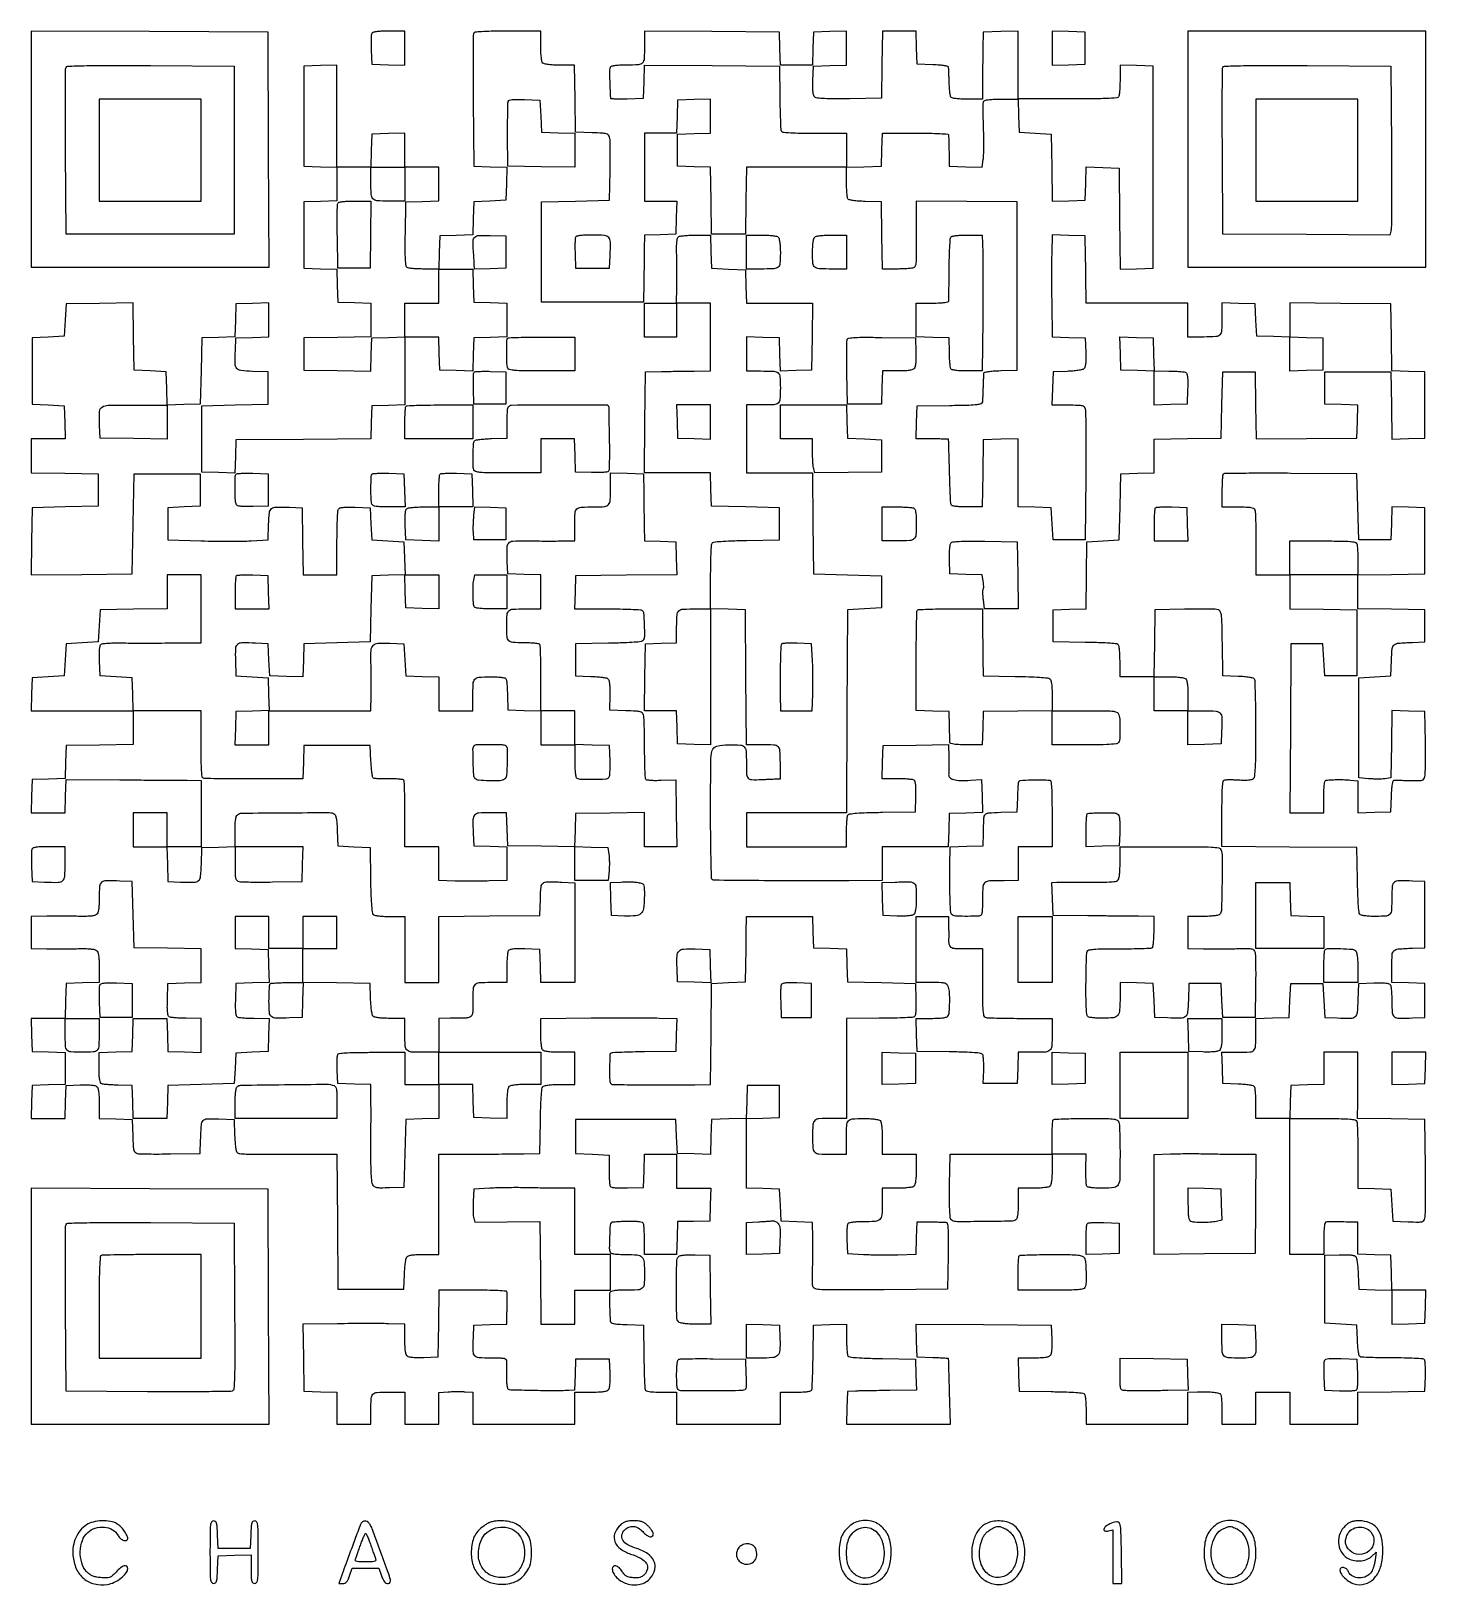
# Model space of a CAD drawing. Extents: x 156 to 936, y 100 to 969.
import ezdxf

# ---------------------------------------------------------------- set-up
doc = ezdxf.new("R2010")
doc.units = 0

msp = doc.modelspace()

# ---------------------------------------------------------------- linework, layer by layer
for points in [[(403.455882, 967.745626, 0.08996), (403.263662, 966.729558, 0.000435), (403.193108, 956.139135, 0.001991), (403.171286, 944.07602, 0.001256), (403.237267, 929.995626), (403.5, 893.5), (412.787023, 893.211984), (422.074046, 892.923969), (421.787023, 883.711984), (421.5, 874.5), (412.5, 874), (403.5, 873.5), (403.212964, 864.287036), (402.925929, 855.074071), (393.712964, 854.787036), (384.5, 854.5), (384.212474, 845.25), (383.924948, 836), (375.712474, 836.015313, -0.008897), (372.476049, 836.07894, -0.011918), (369.546121, 836.258725, -0.009165), (367.125862, 836.509994, -0.111454), (366.253044, 836.822448, -0.227096), (365.625285, 837.827267, -0.01462), (365.332656, 841.363473, -0.013443), (365.19043, 846.740947, -0.00333), (365.253044, 855.557135), (365.5, 873.5), (374.75, 873.787526), (384, 874.075052), (384, 883.537526), (384, 893), (374.5, 893), (365, 893), (365, 902.537526), (365, 912.075052), (355.75, 911.787526), (346.5, 911.5), (346.212474, 902.25), (345.924948, 893), (336.462474, 893), (327, 893), (327, 921.537526), (327, 950.075052), (317.75, 949.787526), (308.5, 949.5), (308.5, 921.5), (308.5, 893.5), (317.75, 893.212474), (327, 892.924948), (327, 883.5), (327, 874.075052), (317.75, 873.787526), (308.5, 873.5), (308.5, 855), (308.5, 836.5), (317.712964, 836.212964), (326.925929, 835.925929), (327.212964, 826.712964), (327.5, 817.5), (336.75, 817.212474), (346, 816.924948), (346, 807.484539), (346, 798.044131), (327.25, 797.772065), (308.5, 797.5), (308.5, 788.5), (308.5, 779.5), (327.212184, 779.228074), (345.924368, 778.956148), (346.212184, 788.228074), (346.5, 797.5), (355.75, 797.787526), (365, 798.075052), (365, 779.075052), (365, 760.075052), (355.75, 759.787526), (346.5, 759.5), (346.212633, 750.261989), (345.925266, 741.023977), (308.212633, 740.761989), (270.5, 740.5), (270.211984, 731.212977), (269.923969, 721.925954), (260.711984, 722.212977), (251.5, 722.5), (251.5, 741), (251.5, 759.5), (270, 760), (288.5, 760.5), (288.5, 769.5), (288.5, 778.5), (279.759315, 778.788797, -0.017722), (273.222155, 779.237089, -0.198326), (270.97509, 780.45151, -0.170867), (270.062458, 782.988791, -0.012477), (270.199088, 790.520917), (270.5, 797.5), (279.75, 797.787526), (289, 798.075052), (289, 807.575052), (289, 817.075052), (279.75, 816.787526), (270.5, 816.5), (270.212964, 807.287036), (269.925929, 798.074071), (260.712964, 797.787036), (251.5, 797.5), (251, 779), (250.5, 760.5), (241.288016, 760.212977), (232.076031, 759.925954), (231.788016, 769.212977), (231.5, 778.5), (222.5, 779), (213.5, 779.5), (213.227854, 798.271984), (212.955708, 817.043968), (194.227854, 816.771984), (175.5, 816.5), (175, 807.5), (174.5, 798.5), (165.5, 798), (156.5, 797.5), (156.5, 779), (156.5, 760.5), (165.5, 760), (174.5, 759.5), (174.787526, 750.25), (175.075052, 741), (165.537526, 741), (156, 741), (156, 731.522065), (156, 722.044131), (174.75, 721.772065), (193.5, 721.5), (193.5, 712.5), (193.5, 703.5), (175, 703), (156.5, 702.5), (156.227877, 683.734389), (155.955755, 664.968778), (184.227877, 665.234389), (212.5, 665.5), (213, 693.5), (213.5, 721.5), (232, 721.5), (250.5, 721.5), (250.5, 712.5), (250.5, 703.5), (241.5, 703), (232.5, 702.5), (232.5, 693.5), (232.5, 684.5), (251, 684, 0.003566), (258.77954, 683.845261, 0.003189), (266.85625, 683.79375, 0.003198), (274.112136, 683.840166, 0.009948), (279, 684), (288.5, 684.5), (288.788797, 693.240685, -0.017722), (289.237089, 699.777845, -0.198326), (290.45151, 702.02491, -0.170867), (292.988791, 702.937542, -0.012477), (300.520917, 702.800912), (307.5, 702.5), (307.772065, 683.75), (308.044131, 665), (317.522065, 665), (327, 665), (327.015313, 682.75, -0.004304), (327.080621, 689.645645, -0.006444), (327.267102, 695.665785, -0.002999), (327.521621, 700.767033, -0.128063), (327.850966, 701.793098, -0.187221), (328.659703, 702.389362, -0.039341), (330.4185, 702.721251, -0.027159), (333.085459, 702.864234, -0.008519), (337.085653, 702.793098), (345.5, 702.5), (346, 693.5), (346.5, 684.5), (355.5, 684), (364.5, 683.5), (364.787023, 674.288016), (365.074046, 665.076031), (355.787023, 664.788016), (346.5, 664.5), (346, 646), (345.5, 627.5), (327, 627), (308.5, 626.5), (308.211984, 617.212977), (307.923969, 607.925954), (298.711984, 608.212977), (289.5, 608.5), (289, 617.5), (288.5, 626.5), (281.520917, 626.800912, 0.011928), (273.817355, 626.949111, 0.176334), (271.321246, 626.027485, 0.210428), (270.229016, 623.784833, 0.017872), (270.211486, 617.221282), (270.5, 608.5), (279.5, 608), (288.5, 607.5), (288.787023, 598.288016), (289.074046, 589.076031), (279.787023, 588.788016), (270.5, 588.5), (270.212474, 579.25), (269.924948, 570), (279.462474, 570), (289, 570), (289, 579.5), (289, 589), (317.5, 589), (346, 589), (346.122144, 597.75, 0.003038), (346.153703, 601.753975, 0.001737), (346.145636, 606.588588, 0.001735), (346.103752, 611.451836, 0.002881), (346.030594, 615.551575, -0.017424), (346.112573, 622.844456, -0.179666), (347.269424, 625.568326, -0.194263), (349.877858, 626.764253, -0.020896), (356.655204, 626.793771), (364.5, 626.5), (365, 617.5), (365.5, 608.5), (374.75, 608.212474), (384, 607.924948), (384, 598.462474), (384, 589), (393.5, 589), (403, 589), (403.013655, 596.25, -0.010655), (403.19575, 604.099993, -0.160781), (404.153126, 606.617981, -0.205868), (406.336734, 607.761924, -0.019128), (412.557614, 608, -0.01084), (415.958553, 607.926258, -0.019247), (418.751673, 607.697136, -0.016697), (420.895478, 607.364952, -0.210557), (421.554317, 606.912114, -0.109792), (421.825858, 606.131757, -0.00723), (422.06931, 603.746173, -0.010197), (422.262003, 600.867865, -0.007428), (422.363334, 597.662114), (422.5, 589.5), (431.75, 589.212474), (441, 588.924948), (441, 579.462474), (441, 570), (450.5, 570), (460, 570), (460, 561.059017, 0.009092), (460.071526, 557.125895, 0.021572), (460.303972, 554.208388, 0.023581), (460.659974, 552.131932, 0.202781), (461.192952, 551.380749, 0.13423), (463.505526, 550.698926, 0.00926), (470.377017, 550.689822, 0.007674), (477.344406, 550.91664, 0.186495), (479.088492, 551.688492, 0.166479), (479.471692, 552.47083, 0.012692), (479.710148, 554.843809, 0.016209), (479.834305, 557.773473, 0.011194), (479.792979, 561.092979), (479.5, 569.5), (469.75, 569.786212), (460, 570.072424), (460, 579.536212), (460, 589), (450.532373, 589), (441.064746, 589), (441.076904, 607.023438, 0.003131), (441.037917, 614.001818, 0.004817), (440.908199, 620.039357, 0.001738), (440.728735, 625.225373, 0.129595), (440.485514, 626.023438, 0.219165), (439.902812, 626.409984, 0.011344), (437.611148, 626.713135, 0.016271), (434.785146, 626.929164, 0.01094), (431.547972, 627, -0.01509), (425.30928, 627.188329, -0.182621), (423.158712, 628.15289, -0.183703), (422.189918, 630.295982, -0.015302), (422, 636.5, -0.015844), (422.197642, 642.735543, -0.190499), (423.202154, 644.870043, -0.177094), (425.429165, 645.821854, -0.013336), (432.106989, 646), (441, 646), (441, 655.462474), (441, 664.924948), (431.766636, 665.212474), (422.533273, 665.5), (422.259885, 672.5, -0.011584), (422.136037, 680.304047, -0.179356), (423.070675, 682.770371, -0.203902), (425.338486, 683.869572, -0.015568), (432.283591, 683.993956, 0.001591), (436.481493, 683.951794, 0.000931), (441.509867, 683.926657, 0.000931), (446.541436, 683.920241, 0.001582), (450.75, 683.936029), (460, 684), (460, 692.893011, -0.014665), (460.198113, 699.646231, -0.194364), (461.24447, 701.853934, -0.176212), (463.577471, 702.827723, -0.011643), (470.974799, 703, 0.019031), (476.874375, 703.224628, 0.206061), (478.939568, 704.306484, 0.161183), (479.841747, 706.687438, 0.010646), (480, 714.119313), (480, 722.075052), (489.25, 721.787526), (498.5, 721.5), (498.602346, 711, 0.000532), (498.652286, 706.380562, 0.000372), (498.718001, 701.172374, 0.000375), (498.788442, 696.180403, 0.00078), (498.852346, 692.288933), (499, 684.077866), (507.75, 683.788933), (516.5, 683.5), (516.787319, 674.265637), (517.074638, 665.031273), (488.787319, 664.765637), (460.5, 664.5), (460.212474, 655.25), (459.924948, 646), (478.212474, 645.984687, -0.003745), (485.301379, 645.92565, -0.005707), (491.454034, 645.758058, -0.002311), (496.70545, 645.530695, -0.135033), (497.60977, 645.234687, -0.23256), (498.49147, 643.726486, -0.009064), (498.848058, 637.116739, -0.011585), (498.930014, 630.613007, -0.143652), (498.216722, 628.273353, -0.220398), (497.225521, 627.657888, -0.011022), (493.324524, 627.267417, -0.012153), (487.658867, 626.964505, -0.003574), (478.955416, 626.773353), (460.5, 626.5), (460.5, 617.5), (460.5, 608.5), (468.950164, 608.206324, -0.01033), (472.273243, 608.022038, -0.013955), (475.266567, 607.709706, -0.010933), (477.721351, 607.329309, -0.130005), (478.586626, 606.928107, -0.168196), (479.099514, 606.081721, -0.024501), (479.429917, 604.06686, -0.022152), (479.621495, 601.304706, -0.010387), (479.636462, 597.721783), (479.5, 589.5), (488.65068, 589.213788, -0.004934), (494.218248, 588.984632, -0.050526), (496.495492, 588.635871, -0.142034), (497.663039, 587.943739, -0.131275), (498.322948, 586.713788, -0.047631), (498.531524, 585.191853, -0.002607), (498.704378, 580.364628, -0.00403), (498.833977, 574.610249, -0.002932), (498.888992, 568.20835, 0.003668), (498.952593, 561.889474, 0.005564), (499.109337, 556.396648, 0.002309), (499.316871, 551.71216, 0.126844), (499.576676, 550.875936, 0.219217), (500.217775, 550.450743, 0.017729), (502.276562, 550.205515, 0.019776), (504.99214, 550.08717, 0.010493), (508.359952, 550.144362), (516.5, 550.453552), (516.772065, 531.726776), (517.044131, 513), (508.022065, 513), (499, 513), (499, 522.521593), (499, 532.043186), (479.75, 531.771593), (460.5, 531.5), (460.212184, 522.228074), (459.924368, 512.956148), (441.212184, 513.228074), (422.5, 513.5), (422.212474, 522.75), (421.924948, 532), (412.981526, 532, 0.016964), (406.260327, 531.771894, 0.202443), (403.988149, 530.625306, 0.176255), (403.057899, 528.116254, 0.012303), (403.199088, 520.479083), (403.5, 513.5), (412.75, 513.212474), (422, 512.924948), (422, 503.528888), (422, 494.132827), (412.075991, 493.816413, -0.004663), (407.617069, 493.715858, -0.002926), (402.401087, 493.677407, -0.002936), (397.265615, 493.699755, -0.005361), (393.075991, 493.787526), (384, 494.075052), (384, 503.537526), (384, 513), (374.523613, 513), (365.047227, 513), (365.051288, 531.050714, 0.003231), (365.007682, 538.041898, 0.004958), (364.870744, 544.095796, 0.00184), (364.682619, 549.288663, 0.129131), (364.430969, 550.111695, 0.219823), (363.827839, 550.510702, 0.014565), (361.710195, 550.771568, 0.018453), (359.030313, 550.923247, 0.011517), (355.885042, 550.912567, -0.008774), (352.796804, 550.885144, -0.012776), (350.075499, 550.978302, -0.008297), (347.830937, 551.150042, -0.174061), (347.231748, 551.430394, -0.159367), (346.922462, 552.03563, -0.006508), (346.568076, 554.491158, -0.010794), (346.244694, 557.453603, -0.007386), (346, 560.828809), (345.5, 569.5), (327, 569.5), (308.5, 569.5), (308.212474, 560.25), (307.924948, 551), (301.212474, 550.951185, -0.001432), (281.309919, 550.863468, -0.003074), (265.961076, 550.934165, -0.000849), (253.365917, 551.091005, -0.13568), (252.032187, 551.480107, -0.240216), (251.566363, 552.247228, -0.005045), (251.272641, 556.820523, -0.0094), (251.064434, 562.724877, -0.004112), (251, 570.559017), (251, 589), (232.037526, 589), (213.075052, 589), (212.787526, 598.25), (212.5, 607.5), (203.5, 608), (194.5, 608.5), (194.206902, 616.914347, -0.008596), (194.136507, 620.907409, -0.026958), (194.279866, 623.586062, -0.038734), (194.611928, 625.362412, -0.181947), (195.206902, 626.19197, -0.120467), (196.126887, 626.526614, -0.009289), (198.763903, 626.765956, -0.012296), (201.958477, 626.917321, -0.009065), (205.5, 626.933705, 0.002388), (210.170268, 626.892946, 0.000734), (217.217187, 626.875455, 0.000735), (225.102818, 626.879046, 0.000805), (232.75, 626.906082), (251, 627), (251, 646), (251, 665), (241.5, 665), (232, 665), (232, 655.522065), (232, 646.044131), (213.25, 645.772065), (194.5, 645.5), (194, 636.5), (193.5, 627.5), (184.5, 627), (175.5, 626.5), (175, 617.5), (174.5, 608.5), (165.5, 608), (156.5, 607.5), (156.212474, 598.25), (155.924948, 589), (184.462474, 589), (213, 589), (213, 579.522065), (213, 570.044131), (194.25, 569.772065), (175.5, 569.5), (175.212964, 560.287036), (174.925929, 551.074071), (165.712964, 550.787036), (156.5, 550.5), (156.212474, 541.25), (155.924948, 532), (165.424948, 532), (174.924948, 532), (175.212474, 541.248169), (175.5, 550.496338), (205.5, 550.348304, -0.000188), (217.554241, 550.284288, -0.000222), (228.964063, 550.214341, -0.000194), (238.600613, 550.147256, -0.001393), (243.25, 550.100135), (251, 550), (251, 531.5), (251, 513), (241.5, 513), (232, 513), (232, 522.5), (232, 532), (222.5, 532), (213, 532), (213, 522.5), (213, 513), (222.463788, 513), (231.927576, 513), (232.213788, 503.25), (232.5, 493.5), (239.479083, 493.199088, 0.012739), (247.057347, 493.065605, 0.177046), (249.578192, 494.009645, 0.194277), (250.776454, 496.321238, 0.015844), (251.212602, 503.259666), (251.5, 512.5), (260.75, 512.787526), (270, 513.075052), (270, 503.556578, 0.00425), (270.050577, 497.606054, 0.050975), (270.322472, 495.329307, 0.154902), (270.991558, 494.182324, 0.128893), (272.25, 493.528795, 0.049486), (273.795196, 493.336648, 0.002715), (278.685938, 493.24178, 0.004191), (284.515654, 493.209231, 0.003049), (291, 493.266925), (307.5, 493.514364), (307.786212, 503.257182), (308.072424, 513), (289.036212, 513), (270, 513), (270, 521.377555, -0.009872), (270.075175, 525.184752, -0.024465), (270.321412, 527.962811, -0.030876), (270.715192, 529.914841, -0.155557), (271.307714, 530.840416, -0.172165), (273.771249, 531.744531, -0.001021), (298.346689, 531.958592, -0.001185), (322.739421, 532.063443, -0.143043), (325.706033, 531.203211, -0.192511), (326.236142, 530.466973, -0.020666), (326.666981, 528.366876, -0.020908), (327.005666, 525.539229, -0.010675), (327.206033, 521.968156), (327.5, 513.5), (336.5, 513), (345.5, 512.5), (345.773792, 494.573796, 0.004527), (345.958517, 486.981462, 0.009449), (346.267561, 481.0752, 0.006421), (346.652029, 476.509893, 0.150078), (347.146237, 475.323796, 0.153905), (348.081684, 474.720689, 0.032122), (350.017003, 474.32229, 0.024916), (352.787976, 474.075082, 0.00979), (356.622445, 474), (365, 474), (365, 455.5), (365, 437), (374.5, 437), (384, 437), (384, 455.484427), (384, 473.968853), (412.25, 474.234427), (440.5, 474.5), (440.786669, 483.685254, -0.013132), (441.18339, 490.581664, -0.207053), (442.270805, 492.610274, -0.172071), (444.58522, 493.401964, -0.008534), (452.75, 493.170996), (460, 492.841992), (460, 464.920996), (460, 437), (450.537526, 437), (441.075052, 437), (440.787526, 446.25), (440.5, 455.5), (432.085653, 455.793098, 0.008519), (428.085459, 455.864234, 0.027159), (425.4185, 455.721251, 0.039341), (423.659703, 455.389362, 0.187221), (422.850966, 454.793098, 0.110402), (422.527533, 453.894283, 0.00954), (422.267102, 451.45641, 0.012203), (422.081041, 448.504112, 0.00917), (422.015313, 445.25), (422, 437), (413.106989, 437, 0.01475), (406.350267, 436.800634, 0.195308), (404.143171, 435.748727, 0.175386), (403.171021, 433.404021, 0.011451), (403, 425.937265, -0.005764), (402.943979, 421.077717, -0.060922), (402.658365, 419.118341, -0.161094), (401.975579, 418.089448, -0.105278), (400.685529, 417.457209, -0.015141), (399.730818, 417.248099, -0.015674), (398.776123, 417.099904, -0.015567), (397.943723, 417.023508, -0.062768), (397.435529, 417.056578, 0.042762), (396.804888, 417.122964, 0.0027), (394.938874, 417.149103, 0.003958), (392.712152, 417.150641, 0.00293), (390.25, 417.118421), (384, 417), (384, 407.5), (384, 398), (376.081787, 398, -0.01141), (368.599988, 398.170753, -0.175208), (366.252746, 399.14255, -0.195511), (365.199638, 401.349521, -0.014768), (365, 408.106989), (365, 417), (356.622445, 417, -0.009913), (352.828796, 417.07522, -0.024242), (350.047251, 417.320981, -0.030268), (348.086773, 417.712511, -0.156365), (347.166121, 418.299836, -0.126595), (346.728174, 419.227989, -0.012295), (346.317974, 421.700081, -0.014976), (345.984907, 424.718637, -0.011302), (345.793676, 428.049836), (345.5, 436.5), (326.75, 436.772065), (308, 437.044131), (308, 446.522065), (308, 456), (317.5, 456), (327, 456), (327, 465), (327, 474), (317.5, 474), (308, 474), (308, 465), (308, 456), (298.5, 456), (289, 456), (289, 465), (289, 474), (279.5, 474), (270, 474), (270, 465.037526), (270, 456.075052), (279.25, 455.787526), (288.5, 455.5), (288.787023, 446.288016), (289.074046, 437.076031), (279.787023, 436.788016), (270.5, 436.5), (270.208654, 427.58457, 0.007874), (270.136581, 423.325344, 0.025891), (270.278743, 420.518036, 0.03736), (270.608404, 418.675579, 0.190691), (271.208654, 417.849883, 0.110589), (272.107413, 417.52683, 0.009469), (274.555128, 417.266784, 0.012148), (277.519159, 417.080958, 0.009118), (280.787526, 417.015313), (289.075052, 417), (288.787526, 407.75), (288.5, 398.5), (279.5, 398), (270.5, 397.5), (270, 389), (269.5, 380.5), (251, 380), (232.5, 379.5), (232.212474, 370.25), (231.924948, 361), (222.5, 361), (213.075052, 361), (212.787526, 370.25), (212.5, 379.5), (204.722795, 379.653451, -0.006344), (201.636837, 379.753521, -0.008107), (198.79751, 379.927843, -0.006492), (196.431386, 380.142603, -0.065821), (195.472795, 380.372066, -0.20466), (194.748837, 381.074278, -0.059002), (194.309983, 382.606005, -0.032661), (194.065465, 385.148722, -0.007643), (194, 389.431089), (194, 397.924948), (203.25, 398.212474), (212.5, 398.5), (212.787526, 407.75), (213.075052, 417), (222.5, 417), (231.924948, 417), (232.212474, 407.75), (232.5, 398.5), (241.75, 398.212474), (251, 397.924948), (251, 407.462474), (251, 417), (242.75, 417.015313, -0.009158), (239.496014, 417.080961, -0.01219), (236.544105, 417.266784, -0.009524), (234.10652, 417.526866, -0.110447), (233.208654, 417.849883, -0.190691), (232.608404, 418.675579, -0.03736), (232.278743, 420.518036, -0.025891), (232.136581, 423.325344, -0.007874), (232.208654, 427.58457), (232.5, 436.5), (241.75, 436.787526), (251, 437.075052), (251, 446.515461), (251, 455.955869), (232.25, 456.227935), (213.5, 456.5), (213, 475), (212.5, 493.5), (205.520917, 493.800912, 0.012016), (197.939407, 493.94543, 0.168764), (195.408279, 493.051937, 0.207706), (194.243617, 490.855132, 0.019477), (194, 484.603393, -0.009151), (193.925743, 480.546487, -0.029029), (193.669293, 477.845007, -0.043917), (193.226388, 476.038788, -0.138329), (192.52542, 475.021097, -0.125079), (191.410811, 474.491098, -0.024523), (189.197251, 474.165701, -0.020936), (186.185347, 473.999712, -0.00977), (182.27542, 474.024538, 0.003165), (178.282314, 474.10265, 0.001862), (173.507467, 474.148043, 0.001862), (168.735023, 474.157869, 0.00318), (164.75, 474.125886), (156, 474), (156, 465), (156, 456), (164.75, 455.874114, 0.00318), (168.735023, 455.842131, 0.001862), (173.507467, 455.851957, 0.001862), (178.282314, 455.89735, 0.003165), (182.27542, 455.975462, -0.00977), (186.185347, 456.000288, -0.020936), (189.197251, 455.834299, -0.024523), (191.410811, 455.508902, -0.125079), (192.52542, 454.978903, -0.138222), (193.226128, 453.962049, -0.04395), (193.669114, 452.158273, -0.02907), (193.925674, 449.461633, -0.009183), (194, 445.415081), (194, 437.075052), (184.75, 436.787526), (175.5, 436.5), (175.213788, 426.75), (174.927576, 417), (165.426262, 417), (155.924948, 417), (156.212474, 407.75), (156.5, 398.5), (165.75, 398.212474), (175, 397.924948), (175, 389), (175, 380.075052), (165.75, 379.787526), (156.5, 379.5), (156.212474, 370.25), (155.924948, 361), (165.424948, 361), (174.924948, 361), (175.212474, 370.25), (175.5, 379.5), (183.344796, 379.793771, -0.01153), (186.735348, 379.842502, -0.021342), (189.485252, 379.701133, -0.023545), (191.568167, 379.405224, -0.126804), (192.594796, 378.921326, -0.14531), (193.250556, 377.94081, -0.038548), (193.672919, 376.085306, -0.027224), (193.925268, 373.359698, -0.009472), (194, 369.415081), (194, 361.075052), (203.25, 360.787526), (212.5, 360.5), (212.787398, 351.259666, 0.00489), (213.017269, 345.638586, 0.049911), (213.366243, 343.335649, 0.13999), (214.057919, 342.15054, 0.131433), (215.287398, 341.47415, 0.054074), (216.813387, 341.269145, 0.002906), (221.696923, 341.172986, 0.004518), (227.518327, 341.144811, 0.003277), (234, 341.214485), (250.5, 341.5), (250.75303, 349, -0.008062), (251.174048, 357.439007, -0.161069), (252.131127, 359.798383, -0.21244), (254.224343, 360.802761, -0.015449), (260.778718, 360.788514), (269.5, 360.5), (269.792098, 351.532999, 0.009858), (269.991754, 347.71747, 0.020103), (270.327592, 344.736728, 0.019888), (270.755925, 342.535291, 0.190822), (271.292098, 341.766591, 0.119292), (272.152746, 341.455183, 0.008999), (274.642054, 341.226232, 0.012014), (277.656184, 341.076334, 0.008841), (281, 341.049645, -0.001776), (285.49149, 341.077261, -0.000498), (292.507405, 341.08848, -0.000503), (300.44064, 341.085285, -0.000529), (308.237975, 341.066053), (326.97595, 341), (327.237975, 303.25), (327.5, 265.5), (346, 265.5), (364.5, 265.5), (364.793676, 273.950164, -0.011302), (364.984907, 277.281363, -0.014976), (365.317974, 280.299919, -0.012295), (365.728174, 282.772011, -0.126595), (366.166121, 283.700164, -0.156365), (367.086773, 284.287489, -0.030268), (369.047251, 284.679019, -0.024242), (371.828796, 284.92478, -0.009913), (375.622445, 285), (384, 285), (384, 313), (384, 341), (403.25, 341.051866, 0.000795), (411.280046, 341.086266, 0.000744), (419.489062, 341.146698, 0.00074), (426.775528, 341.221965, 0.00255), (431.5, 341.301866), (440.5, 341.5), (440.773792, 359.426204, -0.004527), (440.958517, 367.018538, -0.009449), (441.267561, 372.9248, -0.006421), (441.652029, 377.490107, -0.150078), (442.146237, 378.676204, -0.153905), (443.081684, 379.279311, -0.032122), (445.017003, 379.67771, -0.024916), (447.787976, 379.924918, -0.00979), (451.622445, 380), (460, 380), (460, 389), (460, 398), (451.7, 398, -0.011084), (448.171507, 398.07823, -0.020332), (445.306878, 398.322289, -0.021091), (443.139671, 398.689458, -0.144849), (442.2, 399.2, -0.144716), (441.68986, 400.138347, -0.021123), (441.322551, 402.30037, -0.020371), (441.078321, 405.156334, -0.011144), (441, 408.670024), (441, 416.940048), (469.25, 417.220024, -0.001325), (480.783196, 417.303751, -0.001412), (492.076378, 417.32391, -0.001341), (501.792436, 417.287766, -0.006558), (507.286606, 417.180521), (517.073213, 416.861042), (516.786606, 407.680521), (516.5, 398.5), (499.033473, 398.2739, 0.002222), (492.258457, 398.156088, 0.003369), (486.368209, 397.987764, 0.001287), (481.311943, 397.796131, 0.081669), (480.445144, 397.617323, 0.301769), (479.660741, 396.514457, 0.005939), (479.514072, 389.252542, 0.007404), (479.56049, 382.101789, 0.193383), (480.301653, 380.365014, 0.195847), (481.183741, 379.993528, 0.000551), (494.223843, 379.853995, 0.00307), (509.210664, 379.802175, 0.001776), (527.234427, 379.914532), (535.968853, 380), (536.234427, 408.25), (536.5, 436.5), (546, 437), (555.5, 437.5), (555.698134, 446.5, 0.00132), (555.777843, 450.614249, 0.000758), (555.853302, 455.573438, 0.000758), (555.91401, 460.556383, 0.001265), (555.948134, 464.75), (556, 474), (574.461067, 474), (592.922134, 474), (593.211067, 465.25), (593.5, 456.5), (602.712964, 456.212964), (611.925929, 455.925929), (612.212964, 446.712964), (612.5, 437.5), (631.5, 437), (650.5, 436.5), (650.791346, 427.58457, -0.007874), (650.863419, 423.325344, -0.025891), (650.721257, 420.518036, -0.03736), (650.391596, 418.675579, -0.190691), (649.791346, 417.849883, -0.128512), (648.762945, 417.520772, -0.002855), (643.518395, 417.266784, -0.006279), (637.337215, 417.08053, -0.004181), (630.25, 417.015313), (612, 417), (612, 389), (612, 361), (604.081787, 361, 0.011337), (596.606774, 360.830484, 0.173918), (594.257297, 359.865438, 0.196524), (593.201771, 357.6723, 0.015117), (593, 351, 0.015117), (593.201771, 344.3277, 0.196524), (594.257297, 342.134562, 0.173918), (596.606774, 341.169516, 0.011337), (604.081787, 341), (612, 341), (612, 349.418213, -0.010005), (612.156607, 357.244008, -0.161926), (613.07514, 359.676299, -0.20716), (615.189663, 360.77743, -0.017893), (621.406989, 361, -0.0113), (624.882657, 360.921443, -0.02047), (627.716356, 360.676767, -0.021205), (629.865077, 360.309096, -0.144372), (630.8, 359.8, -0.147006), (631.316915, 358.838945, -0.020534), (631.681818, 356.584848, -0.019692), (631.923212, 353.57572, -0.010168), (632, 349.8), (632, 341), (641.5, 341), (651, 341), (651, 332.7, -0.011084), (650.92177, 329.171507, -0.020332), (650.677711, 326.306878, -0.021091), (650.310542, 324.139671, -0.144849), (649.8, 323.2, -0.144849), (648.860329, 322.689458, -0.021091), (646.693122, 322.322289, -0.020332), (643.828493, 322.07823, -0.011084), (640.3, 322), (632, 322), (632, 313.535184, -0.019541), (631.747095, 307.066377, -0.185306), (630.576232, 304.608758, -0.174336), (628.025017, 303.486153, -0.016894), (621.164659, 303.242215, 0.012121), (618.285041, 303.167334, 0.016617), (615.702217, 302.951249, 0.013361), (613.599425, 302.647585, 0.155039), (612.869802, 302.269802, 0.166473), (612.505587, 301.526244, 0.01268), (612.278758, 299.270008, 0.016344), (612.162057, 296.503195, 0.011688), (612.205143, 293.405143), (612.5, 285.5), (621.5, 285, 0.007696), (625.679788, 284.832276, 0.004096), (630.856514, 284.746744, 0.004076), (636.148465, 284.74581, 0.006325), (640.713665, 284.83998), (650.92733, 285.179961), (651.213665, 294.197453), (651.5, 303.214946), (658.75, 303.160104, -0.000521), (661.637597, 303.135255, -0.000651), (664.317419, 303.105912, -0.000523), (666.566746, 303.075999, -0.005055), (667.522065, 303.052632, -0.342758), (668.354512, 302.35858, -0.03727), (668.729129, 299.717237, -0.01797), (668.877884, 294.833057, -0.002255), (668.772065, 284.25), (668.5, 265.5), (633, 265.221131, -0.001552), (619.225383, 265.15567, -0.002349), (607.239013, 265.192203, -0.000886), (596.933256, 265.290289, -0.057029), (595.154086, 265.514256, -0.11711), (593.825334, 266.193093, -0.166736), (593.155155, 267.324187, -0.052855), (592.932823, 269.566114, -0.003833), (593.02269, 275.793125, 0.002581), (593.096355, 280.142824, 0.001641), (593.139354, 285.207481, 0.001648), (593.148854, 290.177656, 0.003057), (593.118604, 294.211067), (593, 302.922134), (584.25, 303.211067), (575.5, 303.5), (575, 312.5), (574.5, 321.5), (565.25, 321.787526), (556, 322.075052), (556, 341.5), (556, 360.924948), (565.25, 361.212474), (574.5, 361.5), (574.5, 370.5), (574.5, 379.5), (565.5, 379.5), (556.5, 379.5), (556.212947, 370.285765), (555.925895, 361.07153), (546.212947, 360.785765), (536.5, 360.5), (536.213341, 350.712959), (535.926682, 340.925919), (526.713341, 341.212959), (517.5, 341.5), (517, 351), (516.5, 360.5), (488.5, 360.5), (460.5, 360.5), (460.5, 351), (460.5, 341.5), (469.89728, 341), (479.294559, 340.5), (479.195023, 332.481767, 0.009257), (479.214321, 329.317887, 0.012307), (479.355856, 326.444913, 0.009652), (479.577556, 324.071502, 0.110732), (479.882313, 323.190421, 0.195688), (480.688781, 322.601513, 0.035863), (482.544125, 322.278175, 0.025454), (485.35646, 322.137584, 0.00793), (489.58457, 322.208654), (498.5, 322.5), (498.787526, 331.75), (499.075052, 341), (508.037526, 341), (517, 341), (517, 331.5), (517, 322), (526.537526, 322), (536.075052, 322), (535.787526, 312.769546), (535.5, 303.539092), (526.5, 303.481357), (517.5, 303.423622), (517.212474, 294.211811), (516.924948, 285), (507.962474, 285), (499, 285), (499, 292.918213, 0.005957), (498.962712, 296.048037, 0.007836), (498.849942, 298.901663, 0.005923), (498.690377, 301.279116, 0.071975), (498.489164, 302.168213, 0.225851), (497.824628, 302.80018, 0.044507), (496.176908, 303.180907, 0.028786), (493.568459, 303.391518, 0.00814), (489.49146, 303.418962, 0.007268), (486.191015, 303.339461, 0.010755), (483.301386, 303.165507, 0.006214), (480.89917, 302.938876, 0.171375), (480.336598, 302.669931, 0.185233), (479.783735, 301.428864, 0.004232), (479.492391, 294.857385, 0.006709), (479.350096, 288.513079, 0.091745), (479.747825, 286.25, 0.238079), (480.371831, 285.672867, 0.034568), (482.1164, 285.301334, 0.02622), (484.744941, 285.068639, 0.008967), (488.571805, 285, -0.022716), (494.981885, 284.708624, -0.186067), (497.559608, 283.435424, -0.169465), (498.744895, 280.695993, -0.018155), (499, 273.67273, -0.020616), (498.768334, 268.056582, -0.207812), (497.686016, 266.038363, -0.157753), (495.312888, 265.156377, -0.010728), (488.025201, 265, 0.009246), (484.301714, 264.931138, 0.03115), (481.879059, 264.689865, 0.048486), (480.341259, 264.283347, 0.21551), (479.69292, 263.642147, 0.086484), (479.428899, 262.297394, 0.008592), (479.415222, 258.999293, 0.008382), (479.553021, 254.376595, 0.002996), (479.899627, 247.787526, 0.225087), (480.393496, 246.886378, 0.104362), (481.642025, 246.330778, 0.039437), (484.104805, 246.004075, 0.005495), (489.25, 245.787526), (498.5, 245.5), (498.674687, 228.167454, 0.002847), (498.781066, 221.423068, 0.004211), (498.957838, 215.509967, 0.001961), (499.17023, 210.483481, 0.080236), (499.393302, 209.417454, 0.213171), (500.083368, 208.728855, 0.052384), (501.669877, 208.307476, 0.030903), (504.253657, 208.0661, 0.007841), (508.468615, 208), (517, 208), (517, 199), (517, 190), (546, 190), (575, 190), (575, 199), (575, 208), (583.531385, 208, 0.008361), (587.568191, 208.067507, 0.027777), (590.211364, 208.303323, 0.04074), (591.907835, 208.693309, 0.228086), (592.567404, 209.315056, 0.080497), (592.775835, 210.313702, 0.001701), (592.986659, 215.365328, 0.003897), (593.167451, 221.288609, 0.002611), (593.286019, 228.065056), (593.5, 245.5), (602.75, 245.787526), (612, 246.075052), (612.015313, 237.787526, 0.00868), (612.078009, 234.523794, 0.011689), (612.255038, 231.574133, 0.008866), (612.502193, 229.136695, 0.112262), (612.809897, 228.273353, 0.224357), (613.785498, 227.657029, 0.01105), (617.675066, 227.267063, 0.012194), (623.331725, 226.964479, 0.003561), (632.044584, 226.773353), (650.5, 226.5), (650.788933, 217.75), (651.077866, 209), (636.288933, 208.883644, 0.001141), (630.296966, 208.822826, 0.001274), (624.522374, 208.736314, 0.001173), (619.602212, 208.638516, 0.006758), (617, 208.545488), (612.5, 208.323687), (612.212474, 199.161843), (611.924948, 190), (641.051939, 190), (670.178929, 190), (669.663513, 208.25, 0.000349), (669.460569, 215.262389, 0.000572), (669.277748, 221.201063, 0.000043), (669.106975, 226.534878, 0.076478), (669.074048, 226.711067, 0.302353), (668.955888, 226.800178, 0.000581), (666.451439, 226.945007, 0.003668), (663.610208, 227.0851, 0.002231), (660.25, 227.211067), (651.5, 227.5), (651.212315, 236.762062), (650.924629, 246.024124), (688.712315, 245.762062), (726.5, 245.5), (726.793771, 237.655204, -0.01153), (726.842502, 234.264652, -0.021342), (726.701133, 231.514748, -0.023545), (726.405224, 229.431833, -0.126804), (725.921326, 228.405204, -0.145738), (724.937491, 227.748416, -0.038412), (723.071383, 227.326393, -0.027071), (720.32561, 227.074469, -0.009341), (716.340029, 227), (707.924948, 227), (708.212474, 217.75), (708.5, 208.5), (726.42884, 208.269648, -0.003537), (735.086693, 208.097155, -0.013226), (740.521167, 207.806436, -0.013619), (744.15532, 207.415607, -0.221227), (745.163527, 206.769648, -0.109021), (745.480915, 205.895714, -0.010097), (745.737155, 203.596397, -0.012625), (745.919988, 200.810835, -0.00958), (745.984687, 197.75), (746, 190), (774.5, 190), (803, 190), (803, 199), (803, 208), (808.25, 208.145367, -0.009633), (813.653544, 208.190849, -0.02604), (817.480604, 207.949749, -0.033923), (820.09988, 207.465533, -0.189724), (821.234687, 206.645729, -0.113049), (821.524812, 205.838549, -0.00895), (821.758058, 203.559995, -0.011785), (821.925243, 200.801948, -0.00875), (821.984687, 197.75), (822, 190), (831.5, 190), (841, 190), (841, 199), (841, 208), (850.5, 208), (860, 208), (860, 199), (860, 190), (879, 190), (898, 190), (898, 198.977935), (898, 207.955869), (916.75, 208.227935), (935.5, 208.5), (935.792979, 216.907021, 0.010316), (935.839659, 220.193345, 0.014716), (935.73505, 223.109325, 0.01059), (935.527995, 225.497896, 0.171078), (935.184355, 226.215645, 0.182578), (934.382383, 226.577852, 0.003244), (929.579486, 226.849771, 0.007667), (923.917253, 227.046516, 0.004982), (917.370032, 227.10829, -0.004041), (910.802974, 227.157893, -0.006076), (905.077422, 227.31704, -0.002722), (900.214455, 227.537894, -0.126353), (899.272624, 227.831509, -0.197612), (898.756422, 228.543937, -0.01937), (898.33017, 230.66752, -0.020395), (897.992896, 233.498673, -0.010772), (897.793967, 237.031844), (897.5, 245.5), (888.5, 246), (879.5, 246.5), (879.5, 265.5), (879.5, 284.5), (887.596055, 284.787955, -0.009286), (891.457614, 284.853535, -0.027996), (894.085746, 284.702074, -0.040696), (895.859712, 284.351899, -0.151604), (896.802379, 283.738119, -0.125475), (897.25258, 282.789423, -0.012743), (897.672773, 280.311068, -0.015307), (898.01277, 277.284084, -0.011626), (898.206324, 273.950164), (898.5, 265.5), (907.75, 265.212474), (917, 264.924948), (917, 255.424948), (917, 245.924948), (926.25, 246.212474), (935.5, 246.5), (935.787526, 255.75), (936.075052, 265), (926.573738, 265), (917.072424, 265), (916.786212, 274.75), (916.5, 284.5), (907.25, 284.787526), (898, 285.075052), (898, 294.037526), (898, 303), (894.25, 303.063812, 0.001061), (888.824567, 303.14462, 0.002363), (884.694676, 303.177849, 0.002294), (881.604901, 303.173929, 0.02054), (880.25, 303.110294, 0.305699), (879.655712, 302.628377, 0.039952), (879.287786, 300.953334, 0.026683), (879.063031, 298.251727, 0.007412), (879, 294), (879, 285), (869.5, 285), (860, 285), (860, 322.975), (860, 360.95), (878.402605, 360.95, -0.002514), (888.653985, 360.898456, -0.017926), (893.611218, 360.670735, -0.034195), (896.412054, 360.247094, -0.251592), (897.402605, 359.393213, -0.081867), (897.641758, 358.231569, -0.002236), (897.824515, 353.04128, -0.00457), (897.956662, 346.920078, -0.003111), (898, 339.955738), (898, 322.075052), (907.25, 321.787526), (916.5, 321.5), (917, 312.5), (917.5, 303.5), (926.221282, 303.211486, 0.004535), (931.728472, 303.079291, 0.056856), (933.798556, 303.284191, 0.168763), (934.859457, 303.929718, 0.112965), (935.502222, 305.211486, 0.056183), (935.718388, 306.89642, 0.001417), (935.814955, 314.612124, 0.003019), (935.847996, 323.6798, 0.002052), (935.780941, 334), (935.5, 360.5), (916.691845, 360.772279), (897.88369, 361.044558), (898.005816, 370.272279, 0.00159), (898.048065, 374.474552, 0.000931), (898.073276, 379.506544, 0.000931), (898.079743, 384.540656, 0.001584), (898.063971, 388.75), (898, 398), (888.5, 398), (879, 398), (879, 389.037526), (879, 380.075052), (869.75, 379.787526), (860.5, 379.5), (860.212474, 370.25), (859.924948, 361), (850.462474, 361), (841, 361), (840.984687, 369.25, 0.008579), (840.922928, 372.497876, 0.011582), (840.748704, 375.430835, 0.008725), (840.505619, 377.854929, 0.112667), (840.202843, 378.706033, 0.192561), (839.466763, 379.236162, 0.02067), (837.36687, 379.666992, 0.020911), (834.539342, 380.005667, 0.010674), (830.968156, 380.206033), (822.5, 380.5), (822.211067, 389.25), (821.922134, 398), (830.854078, 398, 0.014609), (837.641066, 398.198342, 0.194741), (839.853316, 399.248213, 0.176025), (840.828262, 401.589684, 0.011517), (841, 409.044262), (841, 416.924948), (850.25, 417.212474), (859.5, 417.5), (860, 427), (860.5, 436.5), (869.5, 436.5), (878.5, 436.5), (879, 427), (879.5, 417.5), (886.479083, 417.199088, 0.012739), (894.057347, 417.065605, 0.177046), (896.578192, 418.009645, 0.194277), (897.776454, 420.321238, 0.015844), (898.212602, 427.259666), (898.5, 436.5), (906.914347, 436.793098, -0.008519), (910.914541, 436.864234, -0.027159), (913.5815, 436.721251, -0.039341), (915.340297, 436.389362, -0.187221), (916.149034, 435.793098, -0.110329), (916.472448, 434.894739, -0.009569), (916.732898, 432.462007, -0.012224), (916.918958, 429.515863, -0.009191), (916.984687, 426.269052, 0.020117), (917.243616, 420.120646, 0.208495), (918.416483, 417.939726, 0.166891), (920.955518, 417.05428, 0.011976), (928.520917, 417.199088), (935.5, 417.5), (935.5, 427), (935.5, 436.5), (926.25, 436.787526), (917, 437.075052), (917, 446.018474, -0.014194), (917.190094, 452.713321, -0.199365), (918.215838, 454.834916, -0.165063), (920.527107, 455.811311, -0.009054), (928.5, 456.245668), (935.5, 456.5), (935.5, 475), (935.5, 493.5), (928.520917, 493.800912, 0.011811), (920.98911, 493.947558, 0.162596), (918.437447, 493.083447, 0.211695), (917.257441, 490.947241, 0.021864), (917, 485.062735, -0.010734), (916.841461, 477.678547, -0.161166), (915.94088, 475.304102, -0.205861), (913.880956, 474.224748, -0.019151), (908.015456, 474, -0.010979), (904.500505, 474.077192, -0.026068), (901.897686, 474.327937, -0.033142), (900.054983, 474.729223, -0.150468), (899.146237, 475.323796, -0.150078), (898.652029, 476.509893, -0.006421), (898.267561, 481.0752, -0.009449), (897.958517, 486.981462, -0.004527), (897.773792, 494.573796), (897.5, 512.5), (859.75, 512.762025), (822, 513.02405), (822, 531.405036, -0.003168), (822.057677, 540.507907, -0.013617), (822.273876, 545.922957, -0.014608), (822.613544, 549.437395, -0.276442), (823.268625, 550.272839, -0.082224), (824.098325, 550.443041, -0.007893), (826.166513, 550.489511, -0.009881), (828.649687, 550.457022, -0.007645), (831.352303, 550.32683, 0.013266), (834.34842, 550.216243, 0.025089), (836.762854, 550.312402, 0.029645), (838.585377, 550.586446, 0.121646), (839.583679, 551.069447, 0.195499), (840.358848, 552.515959, 0.013868), (840.722978, 557.169886, 0.010832), (840.938997, 564.698546, 0.001899), (840.984687, 578.872445, 0.002688), (840.923437, 589.165739, 0.004189), (840.748704, 598.032428, 0.0013), (840.513322, 605.70137, 0.134016), (840.202843, 606.706033, 0.192561), (839.466763, 607.236162, 0.02067), (837.36687, 607.666992, 0.020911), (834.539342, 608.005667, 0.010674), (830.968156, 608.206033), (822.5, 608.5), (822.227493, 626.736597, 0.001735), (822.008566, 638.626291, 0.027613), (821.697941, 642.647583, 0.103347), (821.021475, 644.570519, 0.198796), (819.727493, 645.522112, 0.054005), (818.193023, 645.728516, 0.002935), (813.307451, 645.825916, 0.004543), (807.482736, 645.854914, 0.003299), (801, 645.785515), (784.5, 645.5), (784.227935, 626.75), (783.955869, 608), (774.477935, 608), (765, 608), (764.984687, 616.25, 0.008715), (764.922014, 619.499311, 0.011727), (764.745063, 622.436726, 0.008914), (764.497985, 624.863889, 0.11214), (764.190449, 625.726088, 0.223435), (763.222567, 626.339909, 0.01141), (759.426015, 626.731244, 0.01247), (753.909881, 627.034694, 0.003691), (745.455762, 627.226088), (727.5, 627.5), (727.5, 636.5), (727.5, 645.5), (736.728072, 645.787236), (745.956143, 646.074471), (746.228072, 664.787236), (746.5, 683.5), (755.5, 684), (764.5, 684.5), (765, 703), (765.5, 721.5), (774.75, 721.787526), (784, 722.075052), (784, 731.515461), (784, 740.955869), (802.75, 741.227935), (821.5, 741.5), (822, 760), (822.5, 778.5), (831.5, 778.5), (840.5, 778.5), (840.772122, 759.734464), (841.044245, 740.968929), (869.272122, 741.234464), (897.5, 741.5), (897.787023, 750.711984), (898.074046, 759.923969), (888.787023, 760.211984), (879.5, 760.5), (879.5, 769.5), (879.5, 778.5), (898, 778.5), (916.5, 778.5), (916.772202, 759.712768), (917.044404, 740.925536), (926.272202, 741.212768), (935.5, 741.5), (935.5, 760), (935.5, 778.5), (926.271928, 778.787236), (917.043857, 779.074471), (916.771928, 797.787236), (916.5, 816.5), (888.25, 816.765573), (860, 817.031147), (860, 807.478047), (860, 797.924948), (850.75, 798.212474), (841.5, 798.5), (841, 807.5), (840.5, 816.5), (831.25, 816.787526), (822, 817.075052), (822, 809.119313, -0.01133), (821.829774, 801.607881, -0.174856), (820.858669, 799.255648, -0.19591), (818.651936, 798.200175, -0.014805), (811.893011, 798), (803, 798), (803, 807.5), (803, 817), (774.5, 817), (746, 817), (745.955913, 824.25, 0.0013), (745.924864, 827.826676, 0.000513), (745.86429, 832.748437, 0.000508), (745.787989, 838.066031, 0.000635), (745.705913, 843), (745.5, 854.5), (736.286659, 854.787041), (727.073318, 855.074081), (726.786659, 845.287041, 0.005548), (726.695431, 840.271326, 0.001816), (726.669853, 832.877992, 0.001809), (726.700964, 824.669093, 0.002043), (726.791563, 816.786976), (727.083126, 798.073952), (736.291563, 797.786976), (745.5, 797.5), (745.787955, 789.403945, -0.009297), (745.853384, 785.546182, -0.027925), (745.702116, 782.916969, -0.040485), (745.352763, 781.140998, -0.151881), (744.740571, 780.199656, -0.122658), (743.807209, 779.750369, -0.013628), (741.461407, 779.330101, -0.015939), (738.595712, 778.989946, -0.012276), (735.452616, 778.795712), (727.5, 778.5), (727.212474, 769.25), (726.924948, 760), (735.943422, 760, -0.004687), (741.535593, 759.947577, -0.053094), (743.728867, 759.672348, -0.153928), (744.852858, 759.00411, -0.122786), (745.51312, 757.75, -0.057518), (745.729034, 756.036511, -0.000828), (745.819534, 745.732813, -0.002273), (745.850416, 733.767907, -0.001496), (745.782172, 720), (745.5, 684.5), (736.5, 684.5), (727.5, 684.5), (727, 693.5), (726.5, 702.5), (717.25, 702.787526), (708, 703.075052), (708, 722.073738), (708, 741.072424), (698.25, 740.786212), (688.5, 740.5), (688.227935, 721.75), (687.955869, 703), (679.44655, 703, -0.008665), (675.532409, 703.067839, -0.026077), (672.872154, 703.299335, -0.034736), (671.119641, 703.669915, -0.245301), (670.50801, 704.25, -0.069546), (670.323431, 705.200046, -0.001304), (670.067426, 710.273438, -0.003162), (669.821287, 716.203179, -0.002107), (669.610886, 723, 0.000346), (669.426346, 729.727471, 0.000566), (669.259429, 735.432812, 0.000052), (669.103576, 740.544071, 0.062066), (669.071491, 740.75, 0.326341), (668.940457, 740.851986, 0.000762), (666.366227, 740.926563, 0.004268), (663.432777, 740.982016, 0.002591), (659.962474, 741), (650.924948, 741), (651.212474, 750.25), (651.5, 759.5), (669.75, 759.772559, 0.002183), (680.51131, 759.980267, 0.021127), (685.067987, 760.281042, 0.055213), (687.397508, 760.798236, 0.29418), (688.169085, 761.772559, 0.011258), (688.246568, 762.802954, 0.001638), (688.350056, 764.901939, 0.001853), (688.455094, 767.384728, 0.001587), (688.547715, 770, -0.001165), (688.63683, 772.577871, -0.001499), (688.731359, 774.946789, -0.001142), (688.82108, 776.932046, -0.013081), (688.87863, 777.712474, -0.307297), (689.358498, 778.286789, -0.029949), (691.21906, 778.700105, -0.023998), (694.057166, 779.015654, -0.007917), (698.25, 779.212474), (707.5, 779.5), (707.5, 826.5), (707.5, 873.5), (679.25, 873.765573), (651, 874.031147), (650.903093, 864.765573, 0.002378), (650.879193, 860.573766, 0.00144), (650.8888, 855.61122, 0.001443), (650.92674, 850.684641, 0.002538), (650.990516, 846.613047, -0.00795), (651.011215, 842.336308, -0.026717), (650.830869, 839.543279, -0.039647), (650.467082, 837.722065, -0.18441), (649.837423, 836.87836, -0.109188), (648.915308, 836.544445, -0.009984), (646.475912, 836.275149, -0.012536), (643.520903, 836.083064, -0.009495), (640.272065, 836.015313), (632.044131, 836), (631.772065, 854.75), (631.5, 873.5), (622.532999, 873.792098, -0.009786), (618.707636, 873.991711, -0.020298), (615.737125, 874.326695, -0.020215), (613.552989, 874.75425, -0.195149), (612.798312, 875.292098, -0.112486), (612.495125, 876.143444, -0.008794), (612.251635, 878.557979, -0.011635), (612.07716, 881.479656, -0.008629), (612.015313, 884.713788), (612, 892.927576), (621.75, 893.213788), (631.5, 893.5), (631.787526, 902.75), (632.075052, 912), (650.537526, 912, -0.003987), (658.33835, 911.937789, -0.00948), (664.135604, 911.735331, -0.004474), (668.625211, 911.45294, -0.369537), (669.083333, 911, -0.013445), (669.122508, 910.304329, -0.000586), (669.191146, 907.870313, -0.000995), (669.263423, 904.983263, -0.00071), (669.333333, 901.75), (669.5, 893.5), (678.683232, 893.213358), (687.866465, 892.926715), (688.486019, 897.213358, 0.02831), (688.69994, 899.667934, 0.005305), (688.788939, 904.181252, 0.005662), (688.777223, 909.464292, 0.005153), (688.647223, 914.914309, -0.003867), (688.508829, 920.150912, -0.005591), (688.474075, 924.780524, -0.003031), (688.512103, 928.685722, -0.087877), (688.701425, 929.664309, -0.231586), (689.393785, 930.308328, -0.03991), (691.196082, 930.700611, -0.026403), (694.05223, 930.934606, -0.007238), (698.569463, 931), (707.924948, 931), (708.212474, 921.75), (708.5, 912.5), (717.5, 912), (726.5, 911.5), (726.772202, 892.712768), (727.044404, 873.925536), (736.272202, 874.212768), (745.5, 874.5), (745.788016, 883.787023), (746.076031, 893.074046), (755.288016, 892.787023), (764.5, 892.5), (764.765637, 864.212681), (765.031273, 835.925362), (774.265637, 836.212681), (783.5, 836.5), (783.5, 893), (783.5, 949.5), (774.25, 949.787526), (765, 950.075052), (764.984687, 941.787526, -0.008482), (764.923324, 938.525887, -0.011478), (764.750271, 935.582725, -0.008592), (764.508938, 933.149717, -0.11303), (764.208179, 932.3026, -0.239104), (763.161422, 931.68204, -0.005888), (757.418179, 931.371786, -0.00835), (749.119991, 931.16019, -0.002152), (735.723492, 931.100035), (708, 931.094871), (708, 950.083647), (708, 969.072424), (698.25, 968.786212), (688.5, 968.5), (688.301866, 959.5, 0.001399), (688.222149, 955.351665, 0.000771), (688.146698, 950.279687, 0.000769), (688.086031, 945.136501, 0.001235), (688.051866, 940.75), (688, 931), (679.559017, 931, -0.010038), (675.927162, 931.072917, -0.021651), (673.140954, 931.305949, -0.022546), (671.115368, 931.657455, -0.202792), (670.396482, 932.167496, -0.100585), (670.101562, 932.967775, -0.009281), (669.817774, 935.072525, -0.011671), (669.582448, 937.619776, -0.008894), (669.439655, 940.417496, 0.000806), (669.342087, 943.218451, 0.001059), (669.243474, 945.775265, 0.00077), (669.152971, 947.918248, 0.010109), (669.10219, 948.711067, 0.306771), (668.642083, 949.280628, 0.032044), (666.882059, 949.696294, 0.025207), (664.192283, 950.013674, 0.00851), (660.25, 950.211067), (651.5, 950.5), (651.212474, 959.75), (650.924948, 969), (641.484539, 969), (632.044131, 969), (631.772065, 950.25), (631.5, 931.5), (613.630851, 931.226441, -0.003819), (605.287537, 931.162451, -0.011716), (599.636844, 931.294702, -0.011656), (595.689369, 931.572043, -0.150949), (594.342896, 932.130385, -0.142536), (593.676744, 933.114815, -0.047636), (593.299495, 934.829635, -0.030291), (593.141695, 937.422674, -0.008942), (593.212045, 941.403945), (593.5, 949.5), (602.75, 949.787526), (612, 950.075052), (612, 959.575052), (612, 969.075052), (602.75, 968.787526), (593.5, 968.5), (593.212474, 959.25), (592.924948, 950), (584, 950), (575.075052, 950), (574.787526, 959.25), (574.5, 968.5), (536.75, 968.762025), (499, 969.02405), (499, 961.093813, -0.011312), (498.830651, 953.609312, -0.173805), (497.865827, 951.25823, -0.196652), (495.672762, 950.201945, -0.015129), (489, 950, 0.008379), (484.954631, 949.932203, 0.025168), (482.202541, 949.700922, 0.032951), (480.379936, 949.331378, 0.23992), (479.739193, 948.75, 0.090615), (479.502623, 947.466415, 0.003458), (479.528925, 942.590933, 0.006579), (479.667368, 937.156575, 0.006524), (479.948955, 931.712474, 0.372169), (480.250474, 931.406032, 0.006805), (482.702193, 931.240745, 0.013204), (485.699745, 931.158894, 0.007992), (489.25, 931.212474), (498.5, 931.5), (498.787684, 940.761988), (499.075369, 950.023977), (536.787684, 949.761988), (574.5, 949.5), (574.713981, 932.065056, 0.002611), (574.832549, 925.288609, 0.003897), (575.013341, 919.365328, 0.001701), (575.224165, 914.313702, 0.080497), (575.432596, 913.315056, 0.272159), (576.294534, 912.628044, 0.017669), (579.605424, 912.275229, 0.014594), (584.84785, 912.056802, 0.003114), (593.968615, 912), (612, 912), (612, 902.5), (612, 893), (584.022065, 893), (556.044131, 893), (555.772065, 874.25), (555.5, 855.5), (546, 855.5), (536.5, 855.5), (536.228072, 874.212764), (535.956143, 892.925529), (526.728072, 893.212764), (517.5, 893.5), (517.5, 902.5), (517.5, 911.5), (526.75, 911.787526), (536, 912.075052), (536, 921.575052), (536, 931.075052), (526.75, 930.787526), (517.5, 930.5), (517.212474, 921.25), (516.924948, 912), (507.962474, 912), (499, 912), (499, 893), (499, 874), (508.037526, 874), (517.075052, 874), (516.787526, 864.75), (516.5, 855.5), (507.75, 855.211067), (499, 854.922134), (498.894264, 847.211067, 0.000061), (498.843605, 843.483388, 0.000027), (498.77721, 838.533876, 0.000026), (498.707231, 833.27557, 0.000035), (498.644264, 828.5), (498.5, 817.5), (470, 817.5), (441.5, 817.5), (441.5, 845.5), (441.5, 873.5), (460.5, 874), (479.5, 874.5), (479.785515, 891, 0.003277), (479.855189, 897.481673, 0.004518), (479.827014, 903.303077, 0.002906), (479.730855, 908.186613, 0.054074), (479.52585, 909.712602, 0.131433), (478.84946, 910.942081, 0.13999), (477.664351, 911.633757, 0.049911), (475.361414, 911.982731, 0.00489), (469.740334, 912.212602), (460.5, 912.5), (460.227935, 931.25), (459.955869, 950), (451.677935, 950, -0.011128), (448.160339, 950.078297, -0.02036), (445.302088, 950.322482, -0.021115), (443.138697, 950.689753, -0.144751), (442.2, 951.2, -0.144849), (441.689458, 952.139671, -0.021091), (441.322289, 954.306878, -0.020332), (441.07823, 957.171507, -0.011084), (441, 960.7), (441, 969), (422.468615, 969, 0.003177), (413.352511, 968.942067, 0.013293), (407.871599, 968.726584, 0.013697), (404.282969, 968.390888, 0.27776)], [(346.423642, 967.661609, 0.079281), (346.235027, 966.7687, 0.006579), (346.147568, 964.392336, 0.008656), (346.129541, 961.539392, 0.006569), (346.205027, 958.411609), (346.5, 950.5), (355.75, 950.212474), (365, 949.924948), (365, 959.462474), (365, 969), (355.968615, 969, 0.007593), (351.620517, 968.933967, 0.027242), (348.854544, 968.698735, 0.041413), (347.106941, 968.304101, 0.228749)], [(269.5, 902.5), (269.5, 855.5), (222.5, 855.5), (175.5, 855.5), (175.239372, 901.5, -0.000997), (175.174287, 919.225103, -0.001596), (175.197198, 934.357597, -0.000282), (175.267665, 947.72814, -0.090314), (175.461789, 948.759906, -0.301449), (176.45055, 949.464468, -0.003096), (185.402033, 949.70934, -0.005599), (198.68089, 949.841585, -0.001079), (222.722417, 949.759906), (269.5, 949.5)], [(916.777529, 904.5, -0.001169), (916.844214, 887.089041, -0.00181), (916.812248, 872.054912, -0.000538), (916.723164, 858.995066, -0.057675), (916.505999, 857.240125), (915.956939, 854.980251), (869.22847, 855.240125), (822.5, 855.5), (822.239372, 901.5, -0.000997), (822.174287, 919.225103, -0.001596), (822.197198, 934.357597, -0.000282), (822.267665, 947.72814, -0.090314), (822.461789, 948.759906, -0.301449), (823.45055, 949.464468, -0.003096), (832.402033, 949.70934, -0.005599), (845.68089, 949.841585, -0.001079), (869.722417, 949.759906), (916.5, 949.5)], [(441, 921.5), (441.5, 912.5), (450.75, 912.212474), (460, 911.924948), (460, 902.440409), (460, 892.955869), (441.25, 893.227935), (422.5, 893.5), (422.460651, 911, -0.002203), (422.475321, 917.799453, -0.003299), (422.553475, 923.73748, -0.001385), (422.667872, 928.814374, -0.070992), (422.831901, 929.787164, -0.248186), (423.449389, 930.392504, -0.044716), (425.080103, 930.722304, -0.028298), (427.698804, 930.862798, -0.007572), (431.87125, 930.787164), (440.5, 930.5)], [(365, 883.5), (365, 874), (356.106989, 874, -0.014768), (349.349521, 874.199638, -0.195511), (347.14255, 875.252746, -0.175208), (346.170753, 877.599988, -0.01141), (346, 885.081787), (346, 893), (355.5, 893), (365, 893)], [(345.772065, 855.25), (345.5, 836.5), (336.5, 836.5), (327.5, 836.5), (327.225464, 853.964868, -0.00274), (327.155987, 860.750713, -0.004104), (327.176436, 866.676938, -0.001758), (327.253208, 871.73586, -0.087149), (327.444079, 872.714868, -0.2363), (328.10895, 873.322323, -0.035616), (329.929577, 873.700895, -0.025612), (332.735833, 873.93322, -0.007847), (336.99068, 874), (346.044131, 874)], [(421.5, 845.5), (421.5, 836.5), (412.75, 836.211067), (404, 835.922134), (403.823034, 838.711067, 0.00016), (403.734995, 840.091575, 0.000062), (403.612271, 842.002626, 0.000061), (403.478817, 844.072803, 0.000076), (403.354048, 846, -0.019169), (403.200644, 851.794099, -0.20491), (404.131282, 853.900149, -0.183063), (406.356057, 854.810411, -0.014831), (412.778718, 854.788514), (421.5, 854.5)], [(460.423642, 853.661609, 0.079281), (460.235027, 852.7687, 0.006579), (460.147568, 850.392336, 0.008656), (460.129541, 847.539392, 0.006569), (460.205027, 844.411609), (460.5, 836.5), (470, 836.5), (479.5, 836.5), (479.800912, 843.479083, 0.012339), (479.941666, 851.122302, 0.177112), (479.007131, 853.629027, 0.201815), (476.726183, 854.773583, 0.016701), (469.949563, 855, 0.007616), (465.61172, 854.933926, 0.027288), (462.850944, 854.698627, 0.041485), (461.106344, 854.303902, 0.228601)], [(536.212474, 845.75), (536.5, 836.5), (546, 836), (555.5, 835.5), (555.787526, 826.25), (556.075052, 817), (574.559591, 817), (593.044131, 817), (592.772065, 798.25), (592.5, 779.5), (583.788034, 779.211622), (575.076067, 778.923244), (574.788034, 788.211622), (574.5, 797.5), (565.25, 797.787526), (556, 798.075052), (556, 788.537526), (556, 779), (563.918213, 779, -0.011011), (571.358591, 778.836127, -0.16771), (573.720139, 777.902823, -0.201251), (574.787494, 775.774803, -0.016928), (575, 769.5, -0.016928), (574.787494, 763.225197, -0.201251), (573.720139, 761.097177, -0.16771), (571.358591, 760.163873, -0.011011), (563.918213, 760), (556, 760), (556, 741), (556, 722), (574.484427, 722), (592.968853, 722), (593.234427, 693.75), (593.5, 665.5), (612.5, 665), (631.5, 664.5), (631.5, 655.5), (631.5, 646.5), (622, 646), (612.5, 645.5), (612.241743, 588.75), (611.983486, 532), (583.991743, 532), (556, 532), (556, 522.5), (556, 513), (584, 513), (612, 513), (612.015313, 521.25, -0.008719), (612.078012, 524.499351, -0.011731), (612.255038, 527.43689, -0.008919), (612.502227, 529.86414, -0.112125), (612.809897, 530.726647, -0.224357), (613.785498, 531.342971, -0.01105), (617.675066, 531.732937, -0.012194), (623.331725, 532.035521, -0.003561), (632.044584, 532.226647), (650.5, 532.5), (650.793098, 540.914347, 0.008519), (650.864234, 544.914541, 0.027159), (650.721251, 547.5815, 0.039341), (650.389362, 549.340297, 0.187221), (649.793098, 550.149034, 0.110544), (648.893389, 550.472502, 0.009485), (646.445387, 550.732898, 0.01216), (643.480966, 550.918962, 0.009129), (640.212474, 550.984687), (631.924948, 551), (632.212474, 560.25), (632.5, 569.5), (650.75, 569.772559), (669, 570.045117), (669.155525, 562.772559, -0.00282), (669.201858, 559.829464, -0.003176), (669.212468, 557.0003, -0.002908), (669.192207, 554.593591, -0.017187), (669.130976, 553.334847, 0.233255), (669.794621, 551.650545, 0.121058), (671.830393, 550.548425, 0.060153), (675.526534, 550.046037, 0.017397), (681.295286, 550.160598), (687.5, 550.5), (687.787023, 541.288016), (688.074046, 532.076031), (678.787023, 531.788016), (669.5, 531.5), (669.212474, 522.25), (668.924948, 513), (650.462474, 513), (632, 513), (632, 503.5), (632, 494), (613.25, 493.938736, -0.001122), (584.337147, 493.909167, -0.001836), (559.834841, 494.029084, -0.000258), (538.117412, 494.226348, -0.136838), (536.849175, 494.593215, -0.253252), (536.502521, 495.19705, -0.000587), (536.249445, 505.783854, -0.003523), (536.061133, 517.792195, -0.002159), (536, 531.952028, -0.001396), (536.08054, 560.805854, -0.062941), (536.861723, 566.72132, -0.277448), (539.444968, 569.238779, -0.057869), (546, 570, -0.014121), (552.625004, 569.812858, -0.184785), (554.828416, 568.823777, -0.183923), (555.814099, 566.614433, -0.013966), (556, 559.960399, 0.011554), (556.150871, 553.432197, 0.173758), (557.002542, 551.362007, 0.206103), (558.916266, 550.484543, 0.017157), (564.5, 550.545495, -0.000179), (566.615918, 550.640497, -0.000154), (568.839062, 550.738829, -0.000155), (570.855459, 550.826765, -0.000451), (572.25, 550.88589), (575, 551), (575, 559.893011, 0.014757), (574.800534, 566.650009, 0.195383), (573.748184, 568.857058, 0.17532), (571.402542, 569.829078, 0.011436), (563.930238, 570), (556.02405, 570), (555.762025, 607.75), (555.5, 645.5), (545.75, 645.786212), (536, 646.072424), (536, 607.998686), (536, 569.924948), (526.75, 570.212474), (517.5, 570.5), (517.212474, 579.75), (516.924948, 589), (507.940409, 589), (498.955869, 589), (499.227935, 607.75), (499.5, 626.5), (508.25, 626.788933), (517, 627.077866), (517, 635.931944, -0.014894), (517.200408, 642.658416, -0.19588), (518.254392, 644.860357, -0.17474), (520.602433, 645.829699, -0.011383), (528.081787, 646), (536, 646), (536.015313, 663.75, -0.00409), (536.077624, 670.640992, -0.006156), (536.255038, 676.646265, -0.002746), (536.496678, 681.746807, -0.128991), (536.809897, 682.726647, -0.224357), (537.785498, 683.342971, -0.01105), (541.675066, 683.732937, -0.012194), (547.331725, 684.035521, -0.003561), (556.044584, 684.226647), (574.5, 684.5), (574.5, 693.5), (574.5, 702.5), (555.5, 703), (536.5, 703.5), (536.212474, 712.75), (535.924948, 722), (517.446901, 722), (498.968853, 722), (499.234427, 750.25), (499.5, 778.5), (508.5, 778.698134, -0.00132), (512.614249, 778.777843, -0.000758), (517.573438, 778.853302, -0.000758), (522.556383, 778.91401, -0.001265), (526.75, 778.948134), (536, 779), (536, 798), (536, 817), (526.5, 817), (517, 817), (517, 807.5), (517, 798), (508, 798), (499, 798), (499, 807.5), (499, 817), (508, 817), (517, 817), (517.122144, 825.75, 0.003161), (517.152891, 829.776166, 0.001758), (517.142088, 834.684163, 0.001753), (517.096273, 839.651677, 0.002836), (517.018516, 843.876937, -0.007207), (516.974178, 848.467306, -0.026256), (517.140898, 851.375954, -0.040433), (517.500978, 853.242428, -0.18574), (518.146372, 854.111625, -0.108718), (519.076736, 854.449362, -0.010157), (521.514786, 854.721909, -0.012665), (524.468397, 854.916195, -0.009623), (527.712474, 854.984687), (535.924948, 855)], [(573.8, 853.8, -0.142062), (574.301898, 852.888147, -0.021703), (574.672007, 850.825282, -0.021121), (574.91981, 848.136184, -0.012415), (575, 844.906989, -0.019554), (574.772902, 839.102218, -0.206765), (573.690254, 837.052708, -0.159949), (571.310519, 836.157481, -0.01065), (563.918213, 836), (556, 836), (556, 845.5), (556, 855), (564.3, 855, -0.011084), (567.828493, 854.92177, -0.020332), (570.693122, 854.677711, -0.021091), (572.860329, 854.310542, -0.144849)], [(612, 845.5), (612, 836), (604.081787, 836, -0.01065), (596.689481, 836.157481, -0.159949), (594.309746, 837.052708, -0.206765), (593.227098, 839.102218, -0.019554), (593, 844.906989, -0.012415), (593.08019, 848.136184, -0.021121), (593.327993, 850.825282, -0.021703), (593.698102, 852.888147, -0.142062), (594.2, 853.8, -0.144849), (595.139671, 854.310542, -0.021091), (597.306878, 854.677711, -0.020332), (600.171507, 854.92177, -0.011084), (603.7, 855), (612, 855)], [(688.213788, 845.25, -0.006062), (688.308145, 839.771779, -0.001233), (688.333682, 830.065625, -0.0013), (688.306194, 818.780511, -0.001219), (688.220024, 807.25), (687.940048, 779), (679.529041, 779, -0.009938), (675.866448, 779.072805, -0.022399), (673.10041, 779.307207, -0.024402), (671.114821, 779.664681, -0.200187), (670.382871, 780.189519, -0.108579), (670.089785, 781.025326, -0.008429), (669.841967, 783.397383, -0.011202), (669.655753, 786.265452, -0.008318), (669.573854, 789.439519), (669.5, 797.5), (660.25, 797.787526), (651, 798.075052), (651, 807.537526), (651, 817), (660, 817, 0.00748), (664.241938, 817.063461, 0.026484), (666.954532, 817.28878, 0.038999), (668.648578, 817.656565, 0.29915), (669.146091, 818.25, 0.024522), (669.208563, 819.176686, 0.000471), (669.291876, 823.981905, 0.001139), (669.371061, 829.591172, 0.000763), (669.437231, 836.007548, -0.004275), (669.548467, 842.423304, -0.006375), (669.765235, 848.030974, -0.003024), (670.038224, 852.7788, -0.12314), (670.350156, 853.757548, -0.194127), (671.113094, 854.318196, -0.028913), (673.022243, 854.690203, -0.024052), (675.759248, 854.92765, -0.009611), (679.522805, 855), (687.927576, 855)], [(460, 788.525), (460, 779.05), (441.597395, 779.05, -0.002514), (431.346015, 779.101544, -0.017926), (426.388782, 779.329265, -0.034195), (423.587946, 779.752906, -0.251592), (422.597395, 780.606787, -0.084754), (422.091631, 783.136808, -0.008086), (422.015597, 789.456773, -0.004872), (422.106811, 796.025636, -0.192779), (422.666667, 797.333333, -0.188134), (423.281849, 797.603258, -0.001621), (428.522917, 797.804167, -0.005368), (434.591013, 797.951878, -0.0034), (441.666667, 798), (460, 798)], [(650.793771, 789.655204, -0.01153), (650.842502, 786.264652, -0.021342), (650.701133, 783.514748, -0.023545), (650.405224, 781.431833, -0.126804), (649.921326, 780.405204, -0.14531), (648.94081, 779.749444, -0.038548), (647.085306, 779.327081, -0.027224), (644.359698, 779.074732, -0.009472), (640.415081, 779), (632.075052, 779), (631.787526, 769.75), (631.5, 760.5), (622, 760.5), (612.5, 760.5), (612.225464, 777.964868, -0.002787), (612.156609, 784.752267, -0.004167), (612.178932, 790.683445, -0.00181), (612.258462, 795.743077, -0.086986), (612.452578, 796.737017, -0.277091), (613.324438, 797.418954, -0.017376), (616.71348, 797.719336, -0.01417), (622.122145, 797.856286, -0.002868), (631.727115, 797.772149), (650.5, 797.5)], [(783.787526, 788.25), (784.075052, 779), (792.287526, 778.984687, -0.009211), (795.527258, 778.918956, -0.012245), (798.467433, 778.732898, -0.009596), (800.895183, 778.472431, -0.110258), (801.793098, 778.149034, -0.187221), (802.389362, 777.340297, -0.039341), (802.721251, 775.5815, -0.027159), (802.864234, 772.914541, -0.008519), (802.793098, 768.914347), (802.5, 760.5), (793.25, 760.212474), (784, 759.924948), (784, 769.424948), (784, 778.924948), (774.75, 779.212474), (765.5, 779.5), (765.211971, 788.788029), (764.923942, 798.076058), (774.211971, 797.788029), (783.5, 797.5)], [(421.5, 769.5), (421.5, 760.5), (412.5, 760.5), (403.5, 760.5), (403.330618, 768.975933, -0.005686), (403.302149, 772.282408, -0.008252), (403.358371, 775.200527, -0.004713), (403.468939, 777.645449, -0.12539), (403.662954, 778.263665, -0.236181), (404.169727, 778.576718, -0.008101), (406.563419, 778.752477, -0.013647), (409.47423, 778.839244, -0.008923), (412.832337, 778.787732), (421.5, 778.5)], [(232, 750.452935), (232, 740.955869), (213.25, 741.227935), (194.5, 741.5), (194.199088, 748.479083, -0.019909), (194.173151, 756.395602, -0.254894), (195.635435, 758.859043, -0.130519), (199.053619, 759.828541, -0.0042), (213.512777, 759.95), (232, 759.95)], [(403, 750.5), (403, 741), (384, 741), (365, 741), (365, 749.833333, -0.007039), (365.048334, 753.266524, -0.010477), (365.195833, 756.267708, -0.005871), (365.400808, 758.76784, -0.174709), (365.666667, 759.333333, -0.188134), (366.281849, 759.603258, -0.001621), (371.522917, 759.804167, -0.005368), (377.591013, 759.951878, -0.0034), (384.666667, 760), (403, 760)], [(478.996615, 758.749713, 0.004919), (479.003213, 757.824195, 0.000091), (479.08684, 752.948162, 0.000224), (479.187941, 747.262191, 0.00015), (479.308517, 740.754669, -0.003712), (479.382559, 734.261455, -0.005648), (479.341288, 728.621012, -0.002303), (479.229472, 723.806107, -0.1322), (478.977332, 722.963323, -0.221925), (478.314025, 722.528318, -0.016231), (476.089238, 722.279852, -0.018513), (473.138565, 722.156621, -0.009346), (469.41543, 722.208654), (460.5, 722.5), (460.212474, 731.75), (459.924948, 741), (450.462474, 741), (441, 741), (441, 731.5), (441, 722), (422.567388, 722, -0.002169), (411.650563, 722.04735, -0.020823), (407.008319, 722.281122, -0.052782), (404.570161, 722.76882, -0.246354), (403.590114, 723.75, -0.071797), (403.16783, 726.393879, -0.009013), (403.185219, 732.20665, -0.006597), (403.388275, 738.139646, -0.127222), (403.929301, 739.885607, -0.211805), (404.543297, 740.305467, -0.010897), (406.973319, 740.698988, -0.015773), (409.967544, 741.021235, -0.010652), (413.397831, 741.207902), (422.229663, 741.5), (422.202392, 749.396392, -0.005979), (422.228932, 752.517044, -0.007877), (422.331981, 755.361112, -0.005938), (422.483473, 757.730614, -0.072799), (422.68184, 758.613271, -0.308386), (424.619375, 759.9563, -0.001359), (451.111985, 760.092473, -0.001272), (477.664264, 760.089244, -0.414226)], [(612.212474, 750.75), (612.5, 741.5), (622, 741), (631.5, 740.5), (631.5, 731.5), (631.5, 722.5), (612.872284, 722.228384), (594.244568, 721.956769), (593.635939, 724.228384, -0.04133), (593.398588, 725.538935, -0.007823), (593.202083, 727.9624, -0.008307), (593.063554, 730.807762, -0.007538), (593.013655, 733.75), (593, 741), (584, 741), (575, 741), (575, 750.5), (575, 760), (593.462474, 760), (611.924948, 760)], [(288.5, 712.5), (288.5, 703.5), (280.085653, 703.206902, -0.008519), (276.085459, 703.135766, -0.027159), (273.4185, 703.278749, -0.039341), (271.659703, 703.610638, -0.187221), (270.850966, 704.206902, -0.132115), (270.196599, 706.302816, -0.007818), (270.033661, 713.012925, -0.006174), (270.059, 719.850027, -0.194743), (270.702644, 721.369311, -0.179987), (271.290922, 721.638564, -0.007016), (273.709672, 721.781547, -0.011703), (276.626528, 721.84459, -0.007913), (279.952644, 721.785977), (288.5, 721.5)], [(364.787526, 712.25), (365.075052, 703), (356.144515, 703, -0.006687), (351.443624, 703.062877, -0.034414), (348.851928, 703.311272, -0.069706), (347.347501, 703.782488, -0.192751), (346.606989, 704.581787, -0.084655), (346.08856, 707.17253, -0.008573), (346.016396, 713.476416, -0.005234), (346.122173, 720.019072, -0.192), (346.702644, 721.369311, -0.179987), (347.290922, 721.638564, -0.007016), (349.709672, 721.781547, -0.011703), (352.626528, 721.84459, -0.007913), (355.952644, 721.785977), (364.5, 721.5)], [(402.787526, 712.25), (403.075052, 703), (393.537526, 703), (384, 703), (384, 693.462474), (384, 683.924948), (374.75, 684.212474), (365.5, 684.5), (365.206902, 692.914347, -0.008519), (365.135766, 696.914541, -0.027159), (365.278749, 699.5815, -0.039341), (365.610638, 701.340297, -0.187221), (366.206902, 702.149034, -0.110402), (367.105717, 702.472467, -0.00954), (369.54359, 702.732898, -0.012203), (372.495888, 702.918959, -0.00917), (375.75, 702.984687), (384, 703), (384, 711.833333, -0.007416), (384.050964, 715.269043, -0.010972), (384.206402, 718.278277, -0.006396), (384.422807, 720.77838, -0.173269), (384.702644, 721.369311, -0.179987), (385.290922, 721.638564, -0.007016), (387.709672, 721.781547, -0.011703), (390.626528, 721.84459, -0.007913), (393.952644, 721.785977), (402.5, 721.5)], [(822.678659, 721.345326, 0.174229), (822.408139, 720.771304, 0.006045), (822.199356, 718.271231, 0.010643), (822.04921, 715.267363, 0.007165), (822, 711.833333), (822, 703), (830.893011, 703, -0.00673), (835.571713, 702.937024, -0.034532), (838.154102, 702.688469, -0.06988), (839.653872, 702.217093, -0.192406), (840.393011, 701.418213, -0.081401), (840.635772, 700.244542, -0.002396), (840.821697, 695.184475, -0.00474), (840.955951, 689.207024, -0.003244), (841, 682.418213), (841, 665), (850.5, 665), (860, 665), (860, 655.522065), (860, 646.044131), (878.75, 645.772065), (897.5, 645.5), (897.5, 627), (897.5, 608.5), (888.5, 608.5), (879.5, 608.5), (879, 617.5), (878.5, 626.5), (869.5, 626.5), (860.5, 626.5), (860.240208, 579.25), (859.980417, 532), (869.490208, 532), (879, 532), (879, 541, -0.007478), (879.063449, 545.242206, -0.026489), (879.288753, 547.954499, -0.039024), (879.65654, 549.648024, -0.29933), (880.25, 550.145107, -0.015961), (883.470189, 550.415102, -0.011113), (887.116911, 550.522723, -0.011193), (890.708039, 550.468464, -0.018189), (893.75, 550.243351), (898, 549.772912), (898, 540.84893), (898, 531.924948), (907.25, 532.212474), (916.5, 532.5), (916.788933, 541.25, -0.008513), (916.986328, 545.191842, -0.025198), (917.303742, 547.882036, -0.03201), (917.719422, 549.642834, -0.306528), (918.288933, 550.103467, -0.022213), (919.094852, 550.136373, -0.001481), (921.408945, 550.121163, -0.002134), (924.16835, 550.083078, -0.001595), (927.209602, 550.018417, 0.005646), (932.010131, 549.955262, 0.063929), (933.891915, 550.19329, 0.171243), (934.879098, 550.858136, 0.099633), (935.494778, 552.16495, 0.053713), (935.711545, 553.768641, 0.003003), (935.817507, 558.807829, 0.004598), (935.852496, 564.817956, 0.00335), (935.785177, 571.5), (935.5, 588.5), (926.272202, 588.787232), (917.044404, 589.074464), (916.772202, 570.287232), (916.5, 551.5), (913, 551, -0.025271), (911.275512, 550.842002, -0.010209), (908.9125, 550.79375, -0.010071), (906.362159, 550.845125, -0.012595), (904, 551), (898.5, 551.5), (898.5, 579.5), (898.5, 607.5), (907.5, 608), (916.5, 608.5), (916.788797, 617.240685, -0.014923), (917.198354, 623.746161, -0.195196), (918.289491, 625.850964, -0.159803), (920.633677, 626.81473, -0.009206), (928.5, 627.245668), (935.5, 627.5), (935.5, 636.5), (935.5, 645.5), (916.75, 645.772065), (898, 646.044131), (898, 655.5), (898, 664.955869), (916.75, 665.227935), (935.5, 665.5), (935.5, 684), (935.5, 702.5), (926.288016, 702.787023), (917.076031, 703.074046), (916.788016, 693.787023), (916.5, 684.5), (907.5, 684.5), (898.5, 684.5), (898, 703), (897.5, 721.5), (860.428659, 721.761992, 0.001726), (846.167217, 721.813557, 0.0028), (834.047669, 721.747669, 0.000443), (823.32963, 721.619865, 0.195585)], [(421.5, 693.5), (421.5, 684.5), (412.5, 684.5), (403.5, 684.5), (403.293277, 689, -0.013382), (403.253676, 691.068315, -0.007486), (403.310521, 693.58445, -0.007464), (403.444134, 696.127779, -0.012037), (403.642271, 698.287489), (404.197988, 703.074978), (412.848994, 702.787489), (421.5, 702.5)], [(649.418213, 702.393011, -0.18666), (650.209997, 701.676577, -0.072682), (650.683962, 700.251766, -0.036534), (650.93529, 697.820122, -0.007489), (651, 693.5, -0.016928), (650.787494, 687.225197, -0.201251), (649.720139, 685.097177, -0.16771), (647.358591, 684.163873, -0.011011), (639.918213, 684), (632, 684), (632, 693.5), (632, 703), (639.918213, 703, -0.00705), (643.066073, 702.955615, -0.008902), (645.9751, 702.821697, -0.007317), (648.400281, 702.631074, -0.06844)], [(784.702644, 702.369311, 0.173269), (784.422807, 701.77838, 0.006396), (784.206402, 699.278277, 0.010972), (784.050964, 696.269043, 0.007416), (784, 692.833333), (784, 684), (793.537526, 684), (803.075052, 684), (802.787526, 693.25), (802.5, 702.5), (793.952644, 702.785977, 0.007913), (790.626528, 702.84459, 0.011703), (787.709672, 702.781547, 0.007016), (785.290922, 702.638564, 0.179987)], [(707.772065, 664.75), (708.044131, 646), (698.650896, 646), (689.257661, 646), (688.590045, 651.032736, -0.01287), (688.377295, 653.029503, -0.016748), (688.291058, 654.866242, -0.014439), (688.314483, 656.382227, -0.128004), (688.509719, 657.015725, 0.119844), (688.698294, 657.594398, 0.02283), (688.732669, 658.709347, 0.023175), (688.650889, 660.04452, 0.019485), (688.443994, 661.446847), (687.790979, 664.927714), (678.760128, 665.213857), (669.729277, 665.5), (669.580599, 673.5, -0.010964), (669.591159, 676.656781, -0.014559), (669.747241, 679.523654, -0.01184), (670.000824, 681.880409, -0.125085), (670.356675, 682.772015, -0.209585), (671.456585, 683.414977, -0.015829), (674.977465, 683.711941, -0.013623), (680.390277, 683.848612, -0.003255), (689.390715, 683.772015), (707.5, 683.5)], [(897.402605, 682.393213, -0.068787), (897.636997, 681.387849, -0.007182), (897.824515, 678.967756, -0.008801), (897.956323, 676.064265, -0.006941), (898, 672.918213), (898, 665), (879, 665), (860, 665), (860, 674.475), (860, 683.95), (878.402605, 683.95, -0.002514), (888.653985, 683.898456, -0.017926), (893.611218, 683.670735, -0.034195), (896.412054, 683.247094, -0.251592)], [(270.702644, 664.369311, 0.173269), (270.422807, 663.77838, 0.006396), (270.206402, 661.278277, 0.010972), (270.050964, 658.269043, 0.007416), (270, 654.833333), (270, 646), (279.537526, 646), (289.075052, 646), (288.787526, 655.25), (288.5, 664.5), (279.952644, 664.785977, 0.007913), (276.626528, 664.84459, 0.011703), (273.709672, 664.781547, 0.007016), (271.290922, 664.638564, 0.179987)], [(422, 655.5), (422, 646), (413.106989, 646, -0.008183), (408.999226, 646.067235, -0.025086), (406.225561, 646.297682, -0.033081), (404.398354, 646.666538, -0.245417), (403.767828, 647.25, -0.070925), (403.292609, 649.579824, -0.010814), (403.112139, 654.330259, -0.012256), (403.151304, 659.126816, -0.045914), (403.524856, 662.113171), (404.158911, 665), (413.079455, 665), (422, 665)], [(688.079024, 636.75, 0.00076), (688.121575, 632.521955, 0.000437), (688.185059, 627.426563, 0.000437), (688.257785, 622.307432, 0.000729), (688.329024, 618), (688.5, 608.5), (706.426204, 608.226208, -0.004527), (714.018538, 608.041483, -0.009449), (719.9248, 607.732439, -0.006421), (724.490107, 607.347971, -0.150078), (725.676204, 606.853763, -0.153905), (726.279311, 605.918316, -0.032122), (726.67771, 603.982997, -0.024916), (726.924918, 601.212024, -0.00979), (727, 597.377555), (727, 589), (745.383369, 589, -0.00165), (757.494077, 588.96004, -0.027846), (761.484538, 588.711202, -0.107359), (763.391887, 588.053934, -0.193151), (764.369714, 586.75, -0.054273), (764.859289, 583.583519, -0.01373), (764.950562, 578.368256, -0.009817), (764.795772, 573.138906, -0.130018), (764.216011, 571.315273, -0.23202), (762.898204, 570.510167, -0.010776), (757.524769, 570.128529, -0.011328), (749.471632, 569.913473, -0.002796), (736.25, 569.933947), (727, 570), (727, 579.521593), (727, 589.043186), (707.75, 588.771593), (688.5, 588.5), (688.212474, 579.25), (687.924948, 570), (678.962474, 570, -0.007472), (674.732938, 570.063211, -0.026725), (672.038817, 570.288222, -0.039868), (670.365052, 570.656288, -0.303518), (669.879729, 571.25, -0.015436), (669.825481, 572.082738, -0.001022), (669.748319, 574.482813, -0.001477), (669.670629, 577.344677, -0.001104), (669.60127, 580.5), (669.443083, 588.5), (660.221541, 588.787526), (651, 589.075052), (651, 616.870859, -0.002244), (651.04805, 627.574803, -0.00361), (651.195833, 636.697482, -0.00074), (651.39516, 644.701556, -0.192066), (651.666667, 645.333333, -0.187801), (652.280493, 645.603134, -0.001706), (657.376042, 645.804167, -0.00551), (663.28273, 645.951873, -0.003496), (670.166667, 646), (688, 646)], [(575.686039, 626.289098, 0.128481), (575.279239, 624.931974, 0.001839), (575.006311, 616.403042, 0.005392), (574.843969, 607.141159, 0.005175), (574.877856, 597.75), (575, 589), (583.90347, 589), (592.806941, 589), (593.15347, 598.25, 0.007241), (593.250578, 602.478137, 0.004166), (593.251332, 607.573437, 0.004162), (593.166817, 612.692458, 0.006938), (593, 617), (592.5, 626.5), (584.333181, 626.789098, 0.009213), (581.168591, 626.842769, 0.014073), (578.42427, 626.761476, 0.008543), (576.172359, 626.592621, 0.23733)], [(801.8, 606.8, -0.144849), (802.310542, 605.860329, -0.021091), (802.677711, 603.693122, -0.020332), (802.92177, 600.828493, -0.011084), (803, 597.3), (803, 589), (811.980948, 589, -0.01682), (818.732324, 588.772817, -0.202101), (821.009281, 587.627338, -0.176722), (821.941866, 585.11956, -0.012322), (821.800912, 577.479083), (821.5, 570.5), (812.25, 570.212474), (803, 569.924948), (803, 579.462474), (803, 589), (793.5, 589), (784, 589), (784, 598.5), (784, 608), (792.3, 608, -0.011084), (795.828493, 607.92177, -0.020332), (798.693122, 607.677711, -0.021091), (800.860329, 607.310542, -0.144849)], [(403.666667, 569.333333, 0.198122), (402.911167, 567.517209, 0.008111), (403.006385, 560.29393, 0.008491), (403.340169, 553.102962, 0.182495), (404.2, 551.2, 0.180408), (406.138803, 550.314522, 0.012504), (412.240874, 550.030931, 0.014364), (418.301807, 550.075127, 0.13313), (420.782635, 550.844499, 0.236882), (421.998322, 552.871735, 0.01358), (422.35626, 560.348846, 0.012504), (422.323712, 567.862885, 0.30279), (421.168213, 569.490482, 0.087368), (418.747916, 569.958736, 0.006449), (411.97146, 569.98529, 0.003813), (404.914749, 569.86811, 0.192623)], [(725.725, 550.156074, -0.344238), (726.355301, 549.520213, -0.013094), (726.681337, 545.976868, -0.013257), (726.893207, 540.554852, -0.003136), (726.95, 531.5), (726.95, 513), (717.475, 513), (708, 513), (708, 503.5), (708, 494), (700.25, 493.986345, 0.009697), (692.010717, 493.812016, 0.157858), (689.447863, 492.865795, 0.211562), (688.295617, 490.6899, 0.019345), (688.0991, 484.422602, -0.007187), (688.076063, 481.147103, -0.010018), (687.954636, 478.218755, -0.006806), (687.771723, 475.787415, -0.116744), (687.521195, 475.034294, -0.247905), (686.11725, 474.209416, -0.009153), (679.764335, 474.038541, -0.012514), (673.545106, 474.1408, -0.131569), (671.13785, 474.893642, -0.242553), (670.276595, 476.363089, -0.005045), (669.890844, 485.097349, -0.009763), (669.73069, 496.125251, -0.004747), (669.934916, 510.212474), (670, 512.924948), (679.25, 513.212474), (688.5, 513.5), (688.6194, 520.5, -0.00496), (688.851366, 529.096933, -0.164271), (689.574581, 531.003677, -0.207186), (691.27387, 531.87552, -0.008595), (698.25, 532.212474), (707.5, 532.5), (707.769726, 540.5, -0.003701), (707.898764, 543.637409, -0.005151), (708.063999, 546.44375, -0.003233), (708.242145, 548.79629, -0.064478), (708.392743, 549.5, -0.302903), (709.170376, 550.082564, -0.004222), (715.335938, 550.3681, -0.011761), (721.346281, 550.454136, -0.029388)], [(764.53186, 529.729083, -0.045288), (764.735265, 528.430652, -0.00895), (764.846004, 526.075142, -0.009416), (764.874264, 523.317546, -0.008627), (764.800912, 520.479083), (764.5, 513.5), (755.25, 513.212474), (746, 512.924948), (746, 521.795808, -0.007009), (746.048332, 525.243385, -0.010438), (746.195833, 528.256685, -0.00583), (746.400781, 530.767459, -0.174822), (746.666667, 531.333333, -0.173043), (747.226591, 531.598788, -0.00648), (749.57982, 531.804167, -0.011049), (752.413417, 531.951642, -0.007476), (755.647615, 532, -0.005348), (760.764113, 531.945275, -0.057278), (762.818035, 531.664578, -0.156921), (763.887372, 530.991836, -0.113491)], [(156.425484, 511.666411, 0.080166), (156.236697, 510.764851, 0.006003), (156.150171, 508.252242, 0.008183), (156.131923, 505.23728, 0.006125), (156.206869, 501.916411), (156.5, 493.5), (163.479083, 493.199088, 0.012592), (171.160839, 493.061514, 0.182794), (173.653143, 494.024951, 0.197528), (174.784382, 496.365033, 0.015066), (175, 503.519052), (175, 513), (165.968615, 513, 0.007617), (161.629722, 512.933896, 0.027101), (158.860688, 512.698919, 0.040888), (157.107171, 512.305742, 0.229424)], [(479.071037, 508.791996, -0.025492), (479.270105, 506.982518, -0.010843), (479.360118, 504.545257, -0.010696), (479.344039, 501.935333, -0.013798), (479.211925, 499.541996), (478.75234, 494), (469.37617, 494), (460, 494), (460, 503.537526), (460, 513.075052), (469.235282, 512.787526), (478.470563, 512.5)], [(821.393011, 511.418213, -0.09206), (822.145544, 507.347604, -0.003894), (822.019097, 492.616753, -0.00225), (821.699267, 477.295436, -0.192327), (820.8, 475.2, -0.144849), (819.860329, 474.689458, -0.021091), (817.693122, 474.322289, -0.020332), (814.828493, 474.07823, -0.011084), (811.3, 474), (803, 474), (803, 465), (803, 456), (811.75, 455.881396, 0.003042), (815.798511, 455.851153, 0.001646), (820.781082, 455.860646, 0.001639), (825.854449, 455.903642, 0.002586), (830.206875, 455.97731, -0.003838), (836.432435, 456.067084, -0.052819), (838.676112, 455.844689, -0.166295), (839.80958, 455.174602, -0.116932), (840.492051, 453.845914, -0.053664), (840.70984, 452.236079, -0.003023), (840.816706, 447.195362, -0.004616), (840.852295, 441.18282, -0.003365), (840.785177, 434.5), (840.5, 417.5), (831.5, 417.5), (822.5, 417.5), (822, 427), (821.5, 436.5), (812.5, 436.5), (803.5, 436.5), (803.212602, 427.259666, -0.015844), (802.776454, 420.321238, -0.194277), (801.578192, 418.009645, -0.177046), (799.057347, 417.065605, -0.012739), (791.479083, 417.199088), (784.5, 417.5), (784, 427), (783.5, 436.5), (774.25, 436.787526), (765, 437.075052), (765, 428.971784, -0.015691), (764.768958, 421.611166, -0.150506), (763.672256, 418.71097, -0.199676), (761.273787, 417.349362, -0.031081), (755.714816, 417.015313, -0.01064), (752.855607, 417.082238, -0.013673), (750.232376, 417.271508, -0.011508), (748.067075, 417.537839, -0.105316), (747.182635, 417.865963, -0.218916), (746.507888, 418.907967, -0.018723), (746.162117, 422.152299, -0.014959), (745.965061, 427.226182, -0.003427), (745.947489, 435.807571, -0.003108), (746.020943, 442.471506, -0.004557), (746.175404, 448.331491, -0.00225), (746.374004, 453.298091, -0.08066), (746.607912, 454.420619, -0.253163), (747.559415, 455.235955, -0.032378), (750.315675, 455.646443, -0.018082), (755.104278, 455.87143, -0.002789), (764.619493, 455.921019, 0.003225), (771.371428, 455.962095, 0.004949), (777.2178, 456.093263, 0.001833), (782.23313, 456.273876, 0.12919), (783.026435, 456.516338, 0.219873), (783.411963, 457.099214, 0.011064), (783.714015, 459.420824, 0.016046), (783.929392, 462.280952, 0.010769), (784, 465.559017), (784, 474), (775.25, 474.080468, 0.000068), (770.615373, 474.122461, 0.000019), (763.342188, 474.187099, 0.000019), (755.10741, 474.25966, 0.00002), (747, 474.330468), (727.5, 474.5), (727.212474, 483.75), (726.924948, 493), (729.712474, 493.147021, -0.012555), (731.503528, 493.19644, -0.0011), (736.045303, 493.197697, -0.001443), (741.463383, 493.171644, -0.001122), (747.356643, 493.113082, 0.005017), (754.06034, 493.098695, 0.013017), (758.887373, 493.262494, 0.01268), (762.361598, 493.559614, 0.146549), (763.606643, 494.088506, 0.149513), (764.261739, 495.085683, 0.036626), (764.678197, 497.028134, 0.025847), (764.926972, 499.903673, 0.008654), (765, 504.122445), (765, 513), (792.893011, 513, -0.001482), (808.897163, 512.952559, -0.01238), (816.135087, 512.730382, -0.020733), (820.2442, 512.33094, -0.273)], [(497.802816, 492.427595, -0.235691), (498.406737, 491.848308, -0.051103), (498.762344, 490.402463, -0.03207), (498.935335, 488.098056, -0.009318), (498.907449, 484.53455, -0.026247), (498.414187, 478.299256, -0.173453), (497.006921, 475.562248, -0.172802), (494.179971, 474.332994, -0.026009), (487.902383, 474.232918), (480.5, 474.5), (480.213149, 483.698997), (479.926298, 492.897993), (485.713149, 493.232946, -0.011481), (489.562398, 493.367172, -0.019606), (492.777148, 493.279353, -0.023358), (495.491479, 492.970704, -0.035443)], [(651, 484.505868, -0.009613), (650.924986, 480.604378, -0.027387), (650.672182, 477.900018, -0.038689), (650.249458, 476.055669, -0.144857), (649.594796, 475.078674, -0.126804), (648.568167, 474.594776, -0.023545), (646.485252, 474.298867, -0.021342), (643.735348, 474.157498, -0.01153), (640.344796, 474.206229), (632.5, 474.5), (632.213064, 483.705445), (631.926128, 492.91089), (639.213064, 493.205445, -0.008304), (647.358666, 493.39929, -0.162151), (649.7182, 492.632217, -0.220327), (650.791694, 490.67303, -0.016884)], [(669.118421, 467.75, -0.002506), (669.152646, 465.293713, -0.003445), (669.15713, 463.085205, -0.002217), (669.139896, 461.23091, -0.040916), (669.083902, 460.646442, 0.066498), (669.063755, 460.19398, 0.018384), (669.152698, 459.486536, 0.018227), (669.313721, 458.685115, 0.018152), (669.532868, 457.896442, 0.158056), (670.253408, 456.888966, 0.110468), (671.540132, 456.319922, 0.043495), (673.926792, 456.057761, 0.005618), (679.067388, 456), (688, 456), (688, 437.106989, 0.002389), (688.050787, 426.478191, 0.017848), (688.278963, 421.438886, 0.035117), (688.708785, 418.61679, 0.25083), (689.581787, 417.606989, 0.081716), (690.759931, 417.364071, 0.002287), (695.9624, 417.178303, 0.004625), (702.101301, 417.044039, 0.003154), (709.081787, 417), (727, 417), (727, 408.106989, -0.014731), (726.800918, 401.35105, -0.195095), (725.750265, 399.143822, -0.175573), (723.408204, 398.171303, -0.011494), (715.957145, 398), (708.077866, 398), (707.788933, 389.25), (707.5, 380.5), (698, 380.5), (688.5, 380.5), (688.723589, 388, 0.010252), (688.751165, 390.965086, 0.013465), (688.647973, 393.669944, 0.010955), (688.45332, 395.902467, 0.113081), (688.152198, 396.77002, 0.222817), (687.15015, 397.416603, 0.013657), (683.521988, 397.807236, 0.01325), (678.09193, 398.097716, 0.00353), (669.42861, 398.27002), (651.5, 398.5), (651.212474, 407.75), (650.924948, 417), (659.403457, 417, 0.009478), (663.215496, 417.07227, 0.024048), (665.974152, 417.310096, 0.029197), (667.893114, 417.684052, 0.191655), (668.670047, 418.25, 0.121361), (669.436034, 420.553882, 0.014395), (669.710874, 425.975505, 0.016606), (669.649162, 431.413982, 0.079861), (669.023974, 434.436944, 0.083415), (668.163068, 435.907063, 0.15396), (667.007442, 436.646257, 0.060777), (664.926856, 436.943995, 0.005184), (659.524751, 437), (651, 437), (651, 455.5), (651, 474), (660, 474), (669, 474)], [(535.788029, 446.211971), (536.076058, 436.923942), (526.788029, 437.211971), (517.5, 437.5), (517.206229, 445.344796, -0.019645), (517.218611, 452.021195, -0.185166), (518.333807, 454.605942, -0.189669), (520.876766, 455.748898, -0.020771), (527.403945, 455.787955), (535.5, 455.5)], [(896.8, 454.8, -0.144849), (897.310542, 453.860329, -0.021091), (897.677711, 451.693122, -0.020332), (897.92177, 448.828493, -0.011084), (898, 445.3), (898, 437), (888.5, 437), (879, 437), (879, 445.833333, -0.007039), (879.048334, 449.266524, -0.010477), (879.195833, 452.267708, -0.005871), (879.400808, 454.76784, -0.174709), (879.666667, 455.333333, -0.197627), (881.45253, 456.078242, -0.009016), (888.204595, 455.989878, -0.00945), (894.92503, 455.653458, -0.181061)], [(212.5, 427), (212.5, 417.5), (203.5, 417.5), (194.5, 417.5), (194.206869, 425.916411, -0.006302), (194.133034, 429.240092, -0.008368), (194.154586, 432.263749, -0.006236), (194.246163, 434.782919, -0.079567), (194.440516, 435.705582, -0.223026), (195.127629, 436.365906, -0.052692), (196.721288, 436.72456, -0.030138), (199.346429, 436.871248, -0.007134), (203.733647, 436.789171), (212.5, 436.5)], [(307.786212, 427.25), (307.5, 417.5), (300.520917, 417.199088, -0.012237), (292.895358, 417.057107, -0.174635), (290.381795, 417.979302, -0.203616), (289.231347, 420.234987, -0.017475), (289, 426.852385, -0.007054), (289.048334, 430.278272, -0.010497), (289.195833, 433.273305, -0.005892), (289.400823, 435.768035, -0.174651), (289.666667, 436.333333, -0.174818), (290.232528, 436.599218, -0.005832), (292.742929, 436.804167, -0.010439), (295.755805, 436.951668, -0.00701), (299.202879, 437), (308.072424, 437)], [(575.441101, 435.707108, 0.079544), (575.246532, 434.783627, 0.006246), (575.154758, 432.264197, 0.008375), (575.133077, 429.240202, 0.006309), (575.206869, 425.916411), (575.5, 417.5), (584, 417.5), (592.5, 417.5), (592.5, 427), (592.5, 436.5), (584.234232, 436.790697, 0.007725), (580.117901, 436.871817, 0.031728), (577.628135, 436.724302, 0.05562), (576.111481, 436.3632, 0.21825)], [(194, 409.081787, -0.011011), (193.836127, 401.641409, -0.16771), (192.902823, 399.279861, -0.201251), (190.774803, 398.212506, -0.016928), (184.5, 398, -0.016928), (178.225197, 398.212506, -0.201251), (176.097177, 399.279861, -0.16771), (175.163873, 401.641409, -0.011011), (175, 409.081787), (175, 417), (184.5, 417), (194, 417)], [(822, 408.622445, -0.009406), (821.9254, 404.657348, -0.027148), (821.673265, 401.921657, -0.03848), (821.251072, 400.060853, -0.145524), (820.594796, 399.078674, -0.126804), (819.568167, 398.594776, -0.023545), (817.485252, 398.298867, -0.021342), (814.735348, 398.157498, -0.01153), (811.344796, 398.206229), (803.5, 398.5), (803.212474, 407.75), (802.924948, 417), (812.462474, 417), (822, 417)], [(365, 389), (365, 380), (374.5, 380), (384, 380), (384, 389), (384, 398), (412.5, 398), (441, 398), (441, 389), (441, 380), (432.7, 380, 0.011084), (429.171507, 379.92177, 0.020332), (426.306878, 379.677711, 0.021091), (424.139671, 379.310542, 0.144849), (423.2, 378.8, 0.145015), (422.688958, 377.858679, 0.021051), (422.321964, 375.684979, 0.020283), (422.078116, 372.809501, 0.01101), (422, 369.262474), (422, 360.924948), (412.75, 361.212474), (403.5, 361.5), (403.212474, 370.75), (402.924948, 380), (393.462474, 380), (384, 380), (384, 370.537526), (384, 361.075052), (374.75, 360.787526), (365.5, 360.5), (365, 341.5), (364.5, 322.5), (356.306341, 322.210468, -0.006285), (351.485582, 322.100772, -0.049423), (349.257836, 322.298633, -0.114804), (347.957118, 322.873201, -0.109139), (347.015074, 323.971833, -0.101517), (346.541311, 325.564933, -0.008214), (346.233046, 329.943456, -0.00973), (346.03732, 335.630779, -0.004999), (346.002072, 342.761365, 0.000485), (346.031297, 349.918216, 0.000395), (346.049093, 357.58294, 0.000399), (346.054265, 364.641587, 0.001044), (346.043338, 369.712474), (346, 379.924948), (336.75, 380.212474), (327.5, 380.5), (327.203033, 387.906415, -0.007079), (327.126964, 390.841003, -0.009185), (327.144753, 393.531874, -0.007235), (327.23321, 395.773024, -0.078282), (327.421649, 396.656415, -0.271166), (328.308393, 397.365886, -0.018695), (331.625729, 397.724919, -0.014668), (336.956845, 397.944095, -0.002939), (346.468615, 398), (365, 398)], [(325.423943, 379.390812, -0.193232), (326.219122, 378.652743, -0.069217), (326.688692, 377.148906, -0.034374), (326.936951, 374.563238, -0.00675), (327, 369.893011), (327, 361), (298.5, 361), (270, 361), (270, 369.3, -0.011536), (270.078203, 372.689076, -0.018292), (270.318098, 375.582498, -0.01667), (270.667424, 377.853301, -0.150988), (271.130421, 378.730421, -0.194856), (273.199865, 379.606611, -0.000865), (297.6012, 379.945616, -0.001584), (321.214854, 380.158004, -0.093328)], [(764.369714, 358.75, -0.053306), (764.608155, 357.227261, -0.003468), (764.795566, 352.754687, -0.005016), (764.928735, 347.40948, -0.003719), (764.972691, 341.5, -0.004088), (764.858755, 327.563514, -0.110001), (764.000967, 323.988248, -0.253856), (761.749811, 322.384547, -0.030455), (755.442386, 322, -0.01068), (751.995969, 322.073625, -0.019913), (749.213201, 322.303836, -0.018152), (747.107202, 322.640806, -0.208511), (746.433326, 323.107881, -0.117655), (746.169804, 323.904844, -0.007623), (745.998316, 326.355507, -0.010773), (745.900484, 329.312529, -0.007807), (745.913946, 332.607881), (746.079273, 341), (736.539637, 341), (727, 341), (727, 332.7, -0.011084), (726.92177, 329.171507, -0.020332), (726.677711, 326.306878, -0.021091), (726.310542, 324.139671, -0.144849), (725.8, 323.2, -0.144849), (724.860329, 322.689458, -0.021091), (722.693122, 322.322289, -0.020332), (719.828493, 322.07823, -0.011084), (716.3, 322), (708, 322), (708, 313.559017, -0.009515), (707.927767, 309.763563, -0.024187), (707.689976, 307.018937, -0.029433), (707.315975, 305.111685, -0.192932), (706.75, 304.341387, -0.135018), (704.2039, 303.588429, -0.002142), (688.985113, 303.362592, -0.002295), (673.83549, 303.272224, -0.123837), (671.066086, 303.964767, -0.253603), (670.060235, 305.491352, -0.012755), (669.687475, 311.659742, -0.012242), (669.589256, 321.134411, -0.002758), (669.905676, 337.25), (670, 341), (698.5, 341), (727, 341), (727, 350.333333, -0.006664), (727.048313, 353.958217, -0.009979), (727.195833, 357.120833, -0.00536), (727.400449, 359.76298, -0.176136), (727.666667, 360.333333, -0.18772), (728.280166, 360.603105, -0.001727), (733.341781, 360.804167, -0.005544), (739.210819, 360.951871, -0.003519), (746.050035, 361, -0.001735), (757.69496, 360.959601, -0.028825), (761.559004, 360.709742, -0.110306), (763.410254, 360.050863, -0.189031)], [(831.765819, 341.037566), (841.031637, 341), (840.765819, 313.25), (840.5, 285.5), (812.25, 285.234427), (784, 284.968853), (784, 312.946901), (784, 340.924948), (793.25, 341.212474, -0.004375), (797.512192, 341.307635, -0.002418), (802.720312, 341.353137, -0.00241), (807.999657, 341.348281, -0.003875), (812.5, 341.287566, 0.001274), (817.00143, 341.203418, 0.000792), (822.284334, 341.126499, 0.000794), (827.497552, 341.067131, 0.001436)], [(412.5, 322), (403.5, 321.5), (403.199088, 314.520917, 0.008698), (403.126105, 311.680996, 0.009463), (403.155462, 308.919016, 0.009013), (403.267875, 306.558172, 0.045105), (403.473132, 305.251029), (404.048087, 302.960224), (422.274044, 303.174087), (440.5, 303.38795), (440.765335, 274.693975), (441.030671, 246), (450.515335, 246), (460, 246), (460, 255.5), (460, 265), (470, 265), (480, 265), (480, 275), (480, 285), (470, 285), (460, 285), (460, 303.5), (460, 322), (451.25, 322.025233, -0.001676), (447.148452, 322.050808, -0.00085), (441.985937, 322.109079, -0.000844), (436.657719, 322.187272, -0.00126), (432, 322.275233, 0.00536), (427.324599, 322.325187, 0.00352), (421.940625, 322.2871, 0.003541), (416.698949, 322.175986, 0.006806)], [(803, 313.144515, 0.006687), (803.062877, 308.443624, 0.034414), (803.311272, 305.851928, 0.069706), (803.782488, 304.347501, 0.192751), (804.581787, 303.606989, 0.078039), (806.798187, 303.133083, 0.014165), (811.014952, 303.021077, 0.0162), (815.448713, 303.172638, 0.032719), (818.912002, 303.6324), (822.074004, 304.264801), (821.787002, 312.8824), (821.5, 321.5), (812.25, 321.787526), (803, 322.075052)], [(269.759817, 255.860756, -0.000764), (269.87272, 227.927169, -0.00799), (269.718396, 216.469094, -0.011301), (269.378632, 209.947145, -0.290193), (268.367296, 208.58745, -0.089452), (267.032792, 208.333595, -0.000479), (253.803136, 208.219928, -0.002086), (238.709184, 208.167691, -0.00132), (221.107479, 208.226694), (175.5, 208.5), (175.239372, 254.5, -0.000997), (175.174287, 272.225103, -0.001596), (175.197198, 287.357597, -0.000282), (175.267665, 300.72814, -0.090314), (175.461789, 301.759906, -0.301449), (176.45055, 302.464468, -0.003096), (185.402033, 302.70934, -0.005599), (198.68089, 302.841585, -0.001079), (222.722417, 302.759906), (269.5, 302.5)], [(573.355068, 302.729635, -0.118939), (574.231523, 301.694669, -0.077992), (574.7107, 300.199929, -0.040111), (574.889038, 297.806547, -0.007825), (574.796198, 293.479635), (574.5, 285.5), (565.25, 285.212474), (556, 284.924948), (556, 293.916784), (556, 302.90862), (562.75, 303.25845, 0.001925), (565.412595, 303.406725, 0.002572), (567.828231, 303.563051, 0.001796), (569.852087, 303.711788, 0.026494), (570.55887, 303.80414, -0.102551), (571.085003, 303.792835, -0.035266), (571.817038, 303.569296, -0.033296), (572.612122, 303.201335, -0.032852)], [(764.5, 294), (764.5, 285.5), (755.25, 285.212474), (746, 284.924948), (746, 293.295808, -0.007823), (746.050987, 296.554218, -0.011498), (746.206402, 299.414128, -0.006974), (746.42319, 301.783768, -0.171713), (746.702644, 302.369311, -0.179987), (747.290922, 302.638564, -0.007016), (749.709672, 302.781547, -0.011703), (752.626528, 302.84459, -0.007913), (755.952644, 302.785977), (764.5, 302.5)], [(195.25, 284.337719, 0.286605), (194.579791, 283.416621, 0.006896), (194.265434, 277.906228, 0.008864), (194.055066, 269.647433, 0.001935), (194, 255.416667), (194, 227), (222.5, 227), (251, 227), (251, 256), (251, 285), (223.75, 284.921053, 0.001717), (213.21496, 284.854351, 0.002675), (204.1375, 284.717133, 0.000767), (196.247198, 284.543529, 0.090243)], [(535.771593, 265.25), (536.043186, 246), (527.721593, 246, -0.011041), (524.182436, 246.078164, -0.020304), (521.311564, 246.322102, -0.021068), (519.140621, 246.68917, -0.144945), (518.2, 247.2, -0.195008), (517.055807, 249.904635, -0.003699), (516.936703, 265.495878, -0.003697), (517.048215, 281.087648, -0.195135), (518.191146, 283.791146, -0.146226), (519.1348, 284.300562, -0.025572), (521.15366, 284.612866, -0.022377), (523.902136, 284.771344, -0.010691), (527.441146, 284.741146), (535.5, 284.5)], [(744.984229, 283.029468, -0.104447), (745.691227, 280.600635, -0.012568), (745.971512, 274.997791, -0.013653), (745.957751, 269.395406, -0.084361), (745.393011, 266.581787, -0.24904), (744.393178, 265.711497, -0.036273), (741.640441, 265.27975, -0.018295), (736.723448, 265.051073, -0.002472), (726.393011, 265), (708, 265), (708, 274.333333, -0.00624), (708.045201, 277.955241, -0.009408), (708.183312, 281.108312, -0.004798), (708.37445, 283.751601, -0.177741), (708.624042, 284.290709, -0.188179), (709.200408, 284.543542, -0.001586), (714.164327, 284.733304, -0.005308), (719.908699, 284.873625, -0.00336), (726.608272, 284.921102, -0.002293), (737.112617, 284.87678, -0.023448), (741.455534, 284.634664, -0.063614), (743.764699, 284.094872, -0.182668)], [(383.772065, 246.25), (383.5, 227.5), (375.655204, 227.206229, -0.01153), (372.264652, 227.157498, -0.021342), (369.514748, 227.298867, -0.023545), (367.431833, 227.594776, -0.126804), (366.405204, 228.078674, -0.14531), (365.749444, 229.05919, -0.038548), (365.327081, 230.914694, -0.027224), (365.074732, 233.640302, -0.009472), (365, 237.584919), (365, 245.924948), (355.75, 246.212474, 0.006006), (350.921752, 246.304522, 0.001794), (343.556063, 246.330025, 0.001799), (335.284859, 246.29923, 0.001946), (327.228086, 246.208889), (307.956172, 245.917778), (308.228086, 227.208889), (308.5, 208.5), (317.75, 208.212474), (327, 207.924948), (327, 198.962474), (327, 190), (336.5, 190), (346, 190), (346, 197.418213, -0.01257), (346.178205, 204.50542, -0.179949), (347.159562, 206.785965, -0.190034), (349.370658, 207.807402, -0.014293), (356.106989, 208), (365, 208), (365, 199), (365, 190), (374.5, 190), (384, 190), (384, 198.90745), (384, 207.814901), (389.25, 208.15745, -0.009119), (391.570064, 208.26638, -0.006247), (394.20625, 208.309049, -0.006299), (396.747709, 208.28641, -0.012681), (398.75, 208.192502), (403, 207.885004), (403, 198.942502), (403, 190), (431.5, 190), (460, 190), (460, 199), (460, 208), (468.877555, 208, 0.008604), (473.115918, 208.072939, 0.026154), (475.985801, 208.322413, 0.03755), (477.917544, 208.742376, 0.148308), (478.921326, 209.405204, 0.126804), (479.405224, 210.431833, 0.023545), (479.701133, 212.514748, 0.021342), (479.842502, 215.264652, 0.01153), (479.793771, 218.655204), (479.5, 226.5), (470, 226.5), (460.5, 226.5), (460.211067, 217.75), (459.922134, 209), (456.711067, 208.883093, -0.009882), (448.124204, 208.740304, -0.004112), (436.530359, 208.872022, -0.000954), (424.30936, 209.134713, -0.133325), (422.927518, 209.544796, -0.206587), (422.513411, 210.13757, -0.019412), (422.217558, 211.930682, -0.021973), (422.032814, 214.213163, -0.01446), (422.011976, 216.848509, 0.001543), (422.059932, 219.523443, 0.001809), (422.088404, 222.060187, 0.001591), (422.097887, 224.204244, 0.011143), (422.075876, 225.25, 0.215033), (421.613833, 226.166514, 0.122954), (420.469211, 226.699174, 0.042525), (418.141593, 226.946532, 0.005219), (413.019052, 227, -0.015115), (406.276854, 227.203869, -0.204933), (404.123542, 228.283431, -0.174071), (403.232576, 230.671376, -0.010345), (403.297275, 238.5), (403.5, 245.5), (412.75, 245.787526), (422, 246.075052), (422.1, 252.037526, 0.000624), (422.138281, 254.503629, 0.000614), (422.170625, 256.982898, 0.000603), (422.19368, 259.155789, 0.002351), (422.2, 260.5, 0.003563), (422.192656, 261.530469, 0.003578), (422.170625, 262.559375, 0.003495), (422.138721, 263.456369, 0.014282), (422.1, 264, 0.36553), (421.632391, 264.453646, 0.004247), (417.006965, 264.735509, 0.009219), (411.046129, 264.937842, 0.003873), (403.022065, 265), (384.044131, 265)], [(574.796198, 237.520365, -0.024754), (574.7176, 231.179672, -0.188489), (573.484212, 228.521953, -0.172538), (570.711576, 227.277182, -0.02007), (563.80887, 227), (556, 227), (556, 236.537526), (556, 246.075052), (565.25, 245.787526), (574.5, 245.5)], [(840.800912, 238.520917, -0.011613), (840.949335, 231.050105, -0.155588), (840.117778, 228.472457, -0.21578), (838.049347, 227.27441, -0.024992), (832.562735, 227, -0.012647), (825.488356, 227.178969, -0.18058), (823.211023, 228.163074, -0.189458), (822.191632, 230.379282, -0.01416), (822, 237.144515), (822, 246.075052), (831.25, 245.787526), (840.5, 245.5)], [(555.788933, 217.75, -0.003986), (555.929954, 212.118416, -0.059913), (555.729292, 210.169909, -0.207982), (555.077294, 209.280208, -0.12197), (553.788933, 208.902025, -0.008122), (546.106475, 208.698132, -0.002158), (533.848141, 208.624899, -0.000673), (520.770448, 208.620806, -0.054526), (518.75, 208.843909, -0.184097), (517.843233, 209.44194, -0.106628), (517.314438, 210.654645, -0.043307), (517.059071, 212.921565, -0.006404), (517, 217.533298, -0.009167), (517.069397, 221.318226, -0.026052), (517.303185, 223.94527, -0.033844), (517.675341, 225.70413, -0.229744), (518.25, 226.349083, -0.092061), (519.212108, 226.551853, -0.001699), (524.420313, 226.659746, -0.004124), (530.511466, 226.71497, -0.002738), (537.5, 226.682416), (555.5, 226.5)], [(802.788933, 217.75), (803.077866, 209), (791.788933, 208.850714, -0.001484), (783.284179, 208.763495, -0.002204), (775.834825, 208.742051, -0.00211), (769.813442, 208.776666, -0.013344), (766.75, 208.889005, -0.213277), (765.833287, 209.370457, -0.119976), (765.301568, 210.535596, -0.042118), (765.053808, 212.883608, -0.005236), (765, 218.022065), (765, 227.044131), (783.75, 226.772065), (802.5, 226.5)], [(897.793098, 218.085653, -0.0096), (897.849924, 214.447969, -0.021419), (897.721562, 211.684132, -0.022246), (897.452243, 209.682194, -0.212884), (896.978958, 208.986995, -0.120187), (896.18605, 208.729198, -0.008096), (893.792375, 208.587972, -0.011261), (890.902127, 208.529524, -0.008183), (887.68586, 208.589565), (879.5, 208.876445), (879.205027, 216.599832, -0.006933), (879.130664, 219.658315, -0.009028), (879.151984, 222.459133, -0.007051), (879.244802, 224.791815, -0.078293), (879.438673, 225.700781, -0.222283), (880.127059, 226.364206, -0.05328), (881.715903, 226.724548, -0.030281), (884.338027, 226.871594, -0.007113), (888.733647, 226.789171), (897.5, 226.5)], [(186.897883, 133.741929, 0.07347), (183.429031, 130.617455, 0.068551), (180.914474, 126.552848, 0.065869), (179.520685, 121.805725, 0.059323), (179.338636, 116.683358, 0.083319), (181.233158, 109.240134, 0.114707), (185.361594, 103.740219, 0.118806), (191.369591, 100.748827, 0.093852), (198.647769, 100.469888, 0.076477), (202.419858, 101.642966, 0.053144), (206.206299, 104.018734, 0.055357), (209.098362, 106.863431, 0.172443), (210, 109.4, 0.237529), (209.394555, 110.602562, 0.238894), (208.070458, 110.828448, 0.095183), (205.962097, 109.704351, 0.033774), (203.443787, 107.37172, -0.019924), (201.250722, 105.224574, -0.097042), (199.767855, 104.332676, -0.093453), (198.031557, 104.049525, -0.017772), (194.82033, 104.243242, -0.022887), (192.065448, 104.635849, -0.057273), (190.128658, 105.23868, -0.066291), (188.549766, 106.203578, -0.040181), (186.961985, 107.716516, -0.111859), (184.253185, 112.600154, -0.078397), (183.452581, 118.862486, -0.079279), (184.616587, 124.996033, -0.119974), (187.601015, 129.506038, -0.11117), (191.854016, 131.975026, -0.100204), (196.923806, 132.508335, -0.106848), (201.541288, 131.040312, -0.144196), (204.556065, 127.891583, 0.094687), (205.92713, 126.146917, 0.099648), (207.822152, 125.068721, 0.174895), (209.328153, 125.110362, 0.308478), (210, 126.095708, 0.121239), (209.543287, 127.951543, 0.037083), (208.005382, 130.422437, 0.037564), (205.996953, 132.778293, 0.064133), (203.960167, 134.364459, 0.092205), (200.258118, 135.714442, 0.050606), (195.426854, 136.027251, 0.050431), (190.598508, 135.360381, 0.087349)], [(256, 118.5, 0.00187), (256.041285, 107.461115, 0.025991), (256.277971, 103.484496, 0.097008), (256.853053, 101.656723, 0.274756), (257.957936, 101, 0.164207), (259.008978, 101.354742, 0.160667), (259.64141, 102.276855, 0.055115), (259.981863, 104.231624, 0.006162), (260.207936, 108.75), (260.5, 116.5), (269.75, 116.787526), (279, 117.075052), (279, 109.037526, 0.005313), (279.051287, 104.211383, 0.055714), (279.312208, 102.254691, 0.176373), (279.921542, 101.350583, 0.158458), (281, 101, 0.267644), (282.131287, 101.652291, 0.103099), (282.721429, 103.4375, 0.026629), (282.959338, 107.362042, 0.001825), (283, 118.5, 0.00187), (282.958715, 129.538885, 0.025991), (282.722029, 133.515504, 0.097008), (282.146947, 135.343277, 0.274756), (281.042064, 136, 0.164207), (279.991022, 135.645258, 0.160667), (279.35859, 134.723145, 0.055115), (279.018137, 132.768376, 0.006162), (278.792064, 128.25), (278.5, 120.5), (269.5, 120.5), (260.5, 120.5), (260.207936, 128.25, 0.006162), (259.981863, 132.768376, 0.055115), (259.64141, 134.723145, 0.160667), (259.008978, 135.645258, 0.164207), (257.957936, 136, 0.274756), (256.853053, 135.343277, 0.097008), (256.277971, 133.515504, 0.025991), (256.041285, 129.538885, 0.00187)], [(339.912121, 133.31934, 0.003562), (338.16827, 128.716188, 0.000674), (335.057858, 120.291063, 0.000734), (331.93952, 111.770732, 0.002549), (329.960006, 106.25), (328.107723, 101), (330.334695, 101, 0.099735), (331.491875, 101.233141, 0.114842), (332.402612, 101.892034, 0.074191), (333.195504, 103.135349, 0.021693), (334.030834, 105.25), (335.5, 109.5), (343, 109.5), (350.5, 109.5), (351.969166, 105.25, 0.021645), (352.806071, 103.130766, 0.074599), (353.599076, 101.888969, 0.115448), (354.511886, 101.232221, 0.09877), (355.675985, 101, 0.281475), (356.780939, 101.675557, 0.188644), (356.933659, 103.191742, 0.018811), (355.686352, 107.083784, 0.000342), (348.270011, 127.5, 0.009463), (346.688421, 131.601456, 0.040537), (345.507187, 133.938438, 0.074612), (344.407321, 135.249618, 0.145575), (343.18049, 135.81934, 0.077684), (342.094766, 135.809108, 0.122734), (341.244688, 135.440923, 0.098995), (340.546676, 134.64584, 0.038488)], [(409.989831, 133.75, 0.042363), (406.542746, 130.949578, 0.071666), (404.263431, 128.01741, 0.070906), (402.8895, 124.538333, 0.040605), (402.198619, 120.069123, 0.081124), (402.911362, 112.143409, 0.11521), (406.172613, 105.894228, 0.120822), (411.724865, 101.931087, 0.095146), (419.003667, 100.533333, 0.051935), (423.769735, 101.029725, 0.072523), (427.785875, 102.50642, 0.075401), (431.099886, 105.013507, 0.061725), (433.788956, 108.555726, 0.087618), (435.451276, 113.092089, 0.04926), (435.909909, 118.95863, 0.049669), (435.222339, 124.676416, 0.105058), (433.37717, 128.718033, 0.048799), (430.401791, 132.008518, 0.067425), (427.127631, 134.265243, 0.067691), (423.381335, 135.563762, 0.049661), (419, 136, 0.020483), (416.093848, 135.880898, 0.040721), (413.821794, 135.506499, 0.047379), (411.875868, 134.819467, 0.040897)], [(426.560046, 130.368699, -0.118357), (429.610318, 127.128004, -0.076212), (431.472023, 122.290692, -0.071932), (431.864942, 116.815752, -0.08229), (430.638016, 111.717881, -0.054146), (428.88399, 108.571606, -0.083534), (426.69109, 106.370124, -0.082463), (423.876533, 104.989242, -0.051464), (420.260131, 104.298513, -0.129127), (413.187799, 105.519412, -0.150681), (408.112076, 110.033435, -0.135517), (406.130164, 117.047082, -0.096956), (407.656107, 125.098547, -0.120664), (410.76762, 129.449803, -0.109932), (415.641072, 132.054674, -0.106566), (421.288953, 132.391416, -0.107223)], [(484.923077, 133.076923, 0.12281), (482.314383, 128.734837, 0.172178), (482.513481, 124.254135, 0.142292), (485.64801, 120.282211, 0.076625), (491.262675, 117.450911, -0.043782), (496.922372, 115.047257, -0.123865), (500.081449, 112.188146, -0.203757), (500.666192, 109.092867, -0.143498), (498.945181, 105.945181, -0.056234), (497.733417, 104.979127, -0.071904), (496.429758, 104.401417, -0.059918), (494.83564, 104.154152, -0.026746), (492.708847, 104.195181, -0.029494), (490.442877, 104.495435, -0.081564), (488.938041, 105.05068, -0.087037), (487.745942, 106.034325, -0.036823), (486.513666, 107.71148, 0.061947), (484.779923, 109.838919, 0.128357), (482.920872, 110.873813, 0.259966), (481.593285, 110.52628, 0.204296), (481, 109.134859, 0.127823), (481.607675, 106.796683, 0.064939), (483.430568, 104.339289, 0.060176), (486.030054, 102.225719, 0.067944), (488.957187, 100.894681, 0.058255), (492.894555, 100.199664, 0.073255), (496.579865, 100.524474, 0.078492), (499.814752, 101.857294, 0.081129), (502.439719, 104.11073, 0.119221), (504.8112, 108.871082, 0.168229), (504.302355, 113.543675, 0.136442), (500.792962, 117.601763, 0.069439), (494.666154, 120.545594, -0.046194), (489.643493, 122.678496, -0.128007), (486.853214, 125.270259, -0.20363), (486.378549, 128.105633, -0.138246), (488, 131, -0.098974), (490.309638, 132.540059, -0.123232), (492.854524, 132.91313, -0.110925), (495.477131, 132.042233, -0.06958), (498, 130, 0.043599), (500.176119, 128.043549, 0.103435), (502.137726, 127.122427, 0.227216), (503.425299, 127.402209, 0.231504), (504, 128.576923, 0.115959), (503.812648, 129.373898, 0.028583), (503.141346, 130.549279, 0.027718), (502.195777, 131.842082, 0.024625), (501.076923, 133.076923, 0.034195), (499.312711, 134.615022, 0.0755), (497.746639, 135.466418, 0.065802), (495.864647, 135.879026, 0.021106), (493, 136, 0.021106), (490.135353, 135.879026, 0.065802), (488.253361, 135.466418, 0.0755), (486.687289, 134.615022, 0.034195)], [(614.040808, 133.380884, 0.049216), (611.104766, 130.370745, 0.071388), (609.224315, 127.176371, 0.064613), (608.202983, 123.344348, 0.032868), (607.875, 118.360317, 0.060447), (608.801432, 110.72511, 0.110583), (611.582366, 105.136958, 0.127356), (616.157239, 101.76328, 0.095807), (622.320188, 100.571429, 0.096365), (628.554185, 101.784167, 0.126127), (633.20882, 105.215148, 0.110081), (636.050264, 110.873383, 0.061605), (637, 118.552355, 0.036898), (636.651095, 123.273853, 0.058941), (635.591858, 127.172762, 0.064858), (633.748719, 130.448191, 0.057363), (631.059249, 133.296691, 0.096425), (627.210883, 135.435434, 0.077667), (622.530102, 136.190673, 0.077971), (617.859638, 135.481554, 0.098618)], [(628.352379, 130.17445, -0.098238), (631.175398, 126.393602, -0.070324), (632.76479, 121.346808, -0.067135), (632.934328, 115.810482, -0.073211), (631.605633, 110.598574, -0.12834), (627.997655, 105.862983, -0.159333), (622.819124, 103.981836, -0.15784), (617.492715, 105.517324, -0.1256), (613.494289, 110.011044, -0.082621), (612.390934, 113.427455, -0.03806), (612.056334, 118.103552, -0.03799), (612.439545, 122.848135, -0.071755), (613.570985, 126.508347, -0.106783), (616.350965, 130.121344, -0.11528), (620.303287, 132.142246, -0.120662), (624.597851, 132.154929, -0.124735)], [(689.191858, 133.975602, 0.118612), (685.342956, 130.140278, 0.073735), (682.825649, 124.249463, 0.068894), (682.010505, 117.435785, 0.076157), (683.136065, 110.899223, 0.122754), (687.317302, 104.330139, 0.131667), (693.992096, 100.702256, 0.138134), (701.33732, 100.985216, 0.140477), (707.400004, 105.063531, 0.116925), (711.060025, 112.327817, 0.087822), (711.587165, 121.293917, 0.092607), (709.04614, 129.474809, 0.153105), (703.953117, 134.524244, 0.076307), (700.569236, 135.664173, 0.052488), (696.523936, 135.938581, 0.05242), (692.503183, 135.3642, 0.07536)], [(701.032733, 131.483073, -0.154872), (705.498927, 127.024423, -0.099839), (707.535804, 119.938904, -0.096715), (706.690312, 112.416484, -0.134685), (703.038128, 106.75, -0.190748), (696.425028, 104.309358, -0.204155), (690.170843, 107.148854, -0.149671), (686.576965, 114.690605, -0.109864), (687.240853, 123.987329, -0.032961), (688.046679, 126.154194, -0.046542), (689.06043, 127.945656, -0.049145), (690.339535, 129.445353, -0.04338), (691.93819, 130.737329, -0.028266), (694.600919, 132.320725, -0.099866), (696.503353, 132.869608, -0.10607), (698.406176, 132.621742, -0.034105)], [(759.25, 134.266966, 0.0524), (756.908906, 132.767927, 0.177961), (755.985285, 131.242085, 0.415761), (756.587512, 130.354117, 0.108602), (758.5, 130.410644), (761, 131.038104), (761, 116.019052), (761, 101), (763.523614, 101), (766.047228, 101), (765.773614, 118.237194, 0.003866), (765.472216, 131.003186, 0.089024), (764.718468, 134.558395, 0.357152), (762.951468, 135.519661, 0.069361)], [(817.940751, 133.296691, 0.058414), (815.207372, 130.389514, 0.067334), (813.372553, 127.058159, 0.059227), (812.336542, 123.011879, 0.033097), (812, 117.933248, 0.062906), (812.937075, 110.514544, 0.111288), (815.733858, 105.048785, 0.126017), (820.316014, 101.739606, 0.094527), (826.455307, 100.582718, 0.094531), (832.61286, 101.771661, 0.124531), (837.226797, 105.114792, 0.110625), (840.051069, 110.598106, 0.063905), (841, 117.992281, 0.033434), (840.662316, 123.036679, 0.059215), (839.62422, 127.068915, 0.06711), (837.788649, 130.394928, 0.058312), (835.059249, 133.296691, 0.0963), (831.184725, 135.451236, 0.079037), (826.5, 136.196424, 0.079037), (821.815275, 135.451236, 0.0963)], [(830.429716, 131.466328, -0.138101), (834.118203, 128.247342, -0.084115), (836.444723, 122.908543, -0.076942), (837.010895, 116.602823, -0.083127), (835.605633, 110.598574, -0.132623), (831.867105, 105.776415, -0.163331), (826.5, 103.975137, -0.163331), (821.132895, 105.776415, -0.132623), (817.394367, 110.598574, -0.081349), (815.973115, 116.575903, -0.076096), (816.480404, 122.840575, -0.083387), (818.721098, 128.153816, -0.13765), (822.320985, 131.386706, -0.016376), (824.917752, 132.563238, -0.096003), (826.378453, 132.861222, -0.096758), (827.839577, 132.590664, -0.016765)], [(890.981047, 133.25, 0.113888), (888.046961, 129.055186, 0.108042), (887.173561, 123.915144, 0.111008), (888.526297, 118.989942, 0.126061), (891.82031, 115.382082, 0.090023), (895.102009, 113.992754, 0.068003), (899.009537, 113.659343, 0.069405), (902.777155, 114.381057, 0.104213), (905.645998, 116.083333), (908.275716, 118.5), (907.727904, 114.211901, -0.025357), (907.40073, 112.390853, -0.020163), (906.87022, 110.464911, -0.020594), (906.231531, 108.716788, -0.047177), (905.577396, 107.477778, -0.134979), (902.746556, 104.982787, -0.114999), (898.855137, 104.091757, -0.122282), (895.154036, 105.025991, -0.164628), (892.805476, 107.527588, 0.108255), (891.619312, 109.110144, 0.127971), (889.945705, 109.933855, 0.205756), (888.59487, 109.655754, 0.245223), (888, 108.515777, 0.157762), (888.774659, 106.121733, 0.059334), (891.190785, 103.499003, 0.057204), (894.363389, 101.358349, 0.089537), (897.5, 100.385734, 0.13112), (903.311503, 101.196814, 0.13024), (907.963684, 104.795817, 0.103105), (910.957036, 111.026791, 0.059854), (911.978038, 119.29966, 0.055192), (911.191047, 126.623744, 0.112406), (908.733337, 131.828215, 0.133212), (904.598789, 134.912175, 0.094279), (898.880918, 136, 0.025065), (896.284748, 135.86977, 0.058754), (894.390693, 135.450966, 0.064319), (892.750901, 134.631477, 0.035447)], [(905.25, 129.846575, -0.200088), (906.981371, 124.391017, -0.192556), (904.360771, 119.207786, -0.187417), (898.817521, 117.173698, -0.19402), (893.454545, 119.454545, -0.06013), (891.865048, 121.480399, -0.100344), (891.134395, 123.512577, -0.094641), (891.23213, 125.753419, -0.048844), (892.144491, 128.417777, -0.144251), (894.513652, 131.151638, -0.115921), (898.199007, 132.452821, -0.113108), (902.152616, 131.989466, -0.132417)], [(345.97809, 122.25, 0.000112), (346.909719, 119.573636, 0.000144), (347.766747, 117.115625, 0.000109), (348.486264, 115.055356, 0.001267), (348.77001, 114.25, -0.333393), (348.590639, 113.674895, -0.103243), (347.709664, 113.282428, -0.043297), (345.962067, 113.059636, -0.010066), (343, 113, -0.010028), (340.035153, 113.059469, -0.043418), (338.290441, 113.282055, -0.104405), (337.415036, 113.674804, -0.333849), (337.239258, 114.25, 0.001342), (337.528838, 115.055384, 0.000115), (338.262832, 117.115625, 0.000152), (339.137054, 119.573636, 0.000118), (340.087305, 122.25, -0.007071), (341.046733, 124.837524, -0.011286), (341.947255, 127.017188, -0.00527), (342.758543, 128.810232, -0.291715), (343.056126, 129, -0.293254), (343.352527, 128.809802, -0.005311), (344.151233, 127.017188, -0.011342), (345.036623, 124.837532, -0.007102)], [(551.381202, 120.459036, 0.11046), (550.486738, 118.082772, 0.11798), (550.721847, 115.612498, 0.11645), (552.055842, 113.492378, 0.10562), (554.241874, 112.100858, 0.14779), (557.68067, 111.884108, 0.162935), (560.510002, 113.632597, 0.153272), (561.825885, 116.833404, 0.129058), (561.200311, 120.45971, 0.159667), (559.377944, 122.438831, 0.1282), (556.561607, 123.1728, 0.119681), (553.591053, 122.451212, 0.12927)]]:
    msp.add_lwpolyline(points, format="xyb", close=True)
for points in [[(156, 903.007138), (156, 837), (222.50719, 837), (289.014379, 837), (288.75719, 902.75), (288.5, 968.5), (222.25, 968.757138), (156, 969.014276)], [(727, 959.5), (727, 949.924948), (736.25, 950.212474), (745.5, 950.5), (745.5, 959.5), (745.5, 968.5), (736.25, 968.787526), (727, 969.075052)], [(803, 903), (803, 837), (869.5, 837), (936, 837), (936, 903), (936, 969), (869.5, 969), (803, 969)], [(194, 902.5), (194, 874), (222.5, 874), (251, 874), (251, 902.5), (251, 931), (222.5, 931), (194, 931)], [(841, 902.5), (841, 874), (869.5, 874), (898, 874), (898, 902.5), (898, 931), (869.5, 931), (841, 931)], [(403.212474, 826.75), (403.5, 817.5), (412.75, 817.212474), (422, 816.924948), (422, 807.5), (422, 798.075052), (412.75, 797.787526), (403.5, 797.5), (403.211984, 788.212977), (402.923969, 778.925954), (393.711984, 779.212977), (384.5, 779.5), (384.212474, 788.75), (383.924948, 798), (374.462474, 798), (365, 798), (365, 807.5), (365, 817), (374.5, 817), (384, 817), (384, 826.5), (384, 836), (393.462474, 836), (402.924948, 836)], [(878.5, 788.5), (878.5, 779.5), (869.25, 779.212474), (860, 778.924948), (860, 788.5), (860, 798.075052), (869.25, 797.787526), (878.5, 797.5)], [(517.212474, 750.75), (517.5, 741.5), (526.75, 741.212474), (536, 740.924948), (536, 750.462474), (536, 760), (526.462474, 760), (516.924948, 760)], [(384, 655.462474), (384, 645.924948), (374.75, 646.212474), (365.5, 646.5), (365.212474, 655.75), (364.924948, 665), (374.462474, 665), (384, 665)], [(860.212474, 483.75), (860.5, 474.5), (869.75, 474.212474), (879, 473.924948), (879, 464.962474), (879, 456), (860, 456), (841, 456), (841, 474.5), (841, 493), (850.462474, 493), (859.924948, 493)], [(726.95, 455.5), (726.95, 437), (717.475, 437), (708, 437), (708, 455.5), (708, 474), (717.475, 474), (726.95, 474)], [(650.5, 389), (650.5, 380.5), (641.25, 380.212474), (632, 379.924948), (632, 389), (632, 398.075052), (641.25, 397.787526), (650.5, 397.5)], [(745.5, 389), (745.5, 380.5), (736.25, 380.212474), (727, 379.924948), (727, 389), (727, 398.075052), (736.25, 397.787526), (745.5, 397.5)], [(802.95, 379.5), (802.95, 361), (783.975, 361), (765, 361), (765, 379.5), (765, 398), (783.975, 398), (802.95, 398)], [(917, 388.962474), (917, 379.924948), (926.25, 380.212474), (935.5, 380.5), (935.788933, 389.25), (936.077866, 398), (926.538933, 398), (917, 398)], [(156, 256.007138), (156, 190), (222.50719, 190), (289.014379, 190), (288.75719, 255.75), (288.5, 321.5), (222.25, 321.757138), (156, 322.014276)]]:
    msp.add_lwpolyline(points, close=True)

doc.saveas('drawing.dxf')
